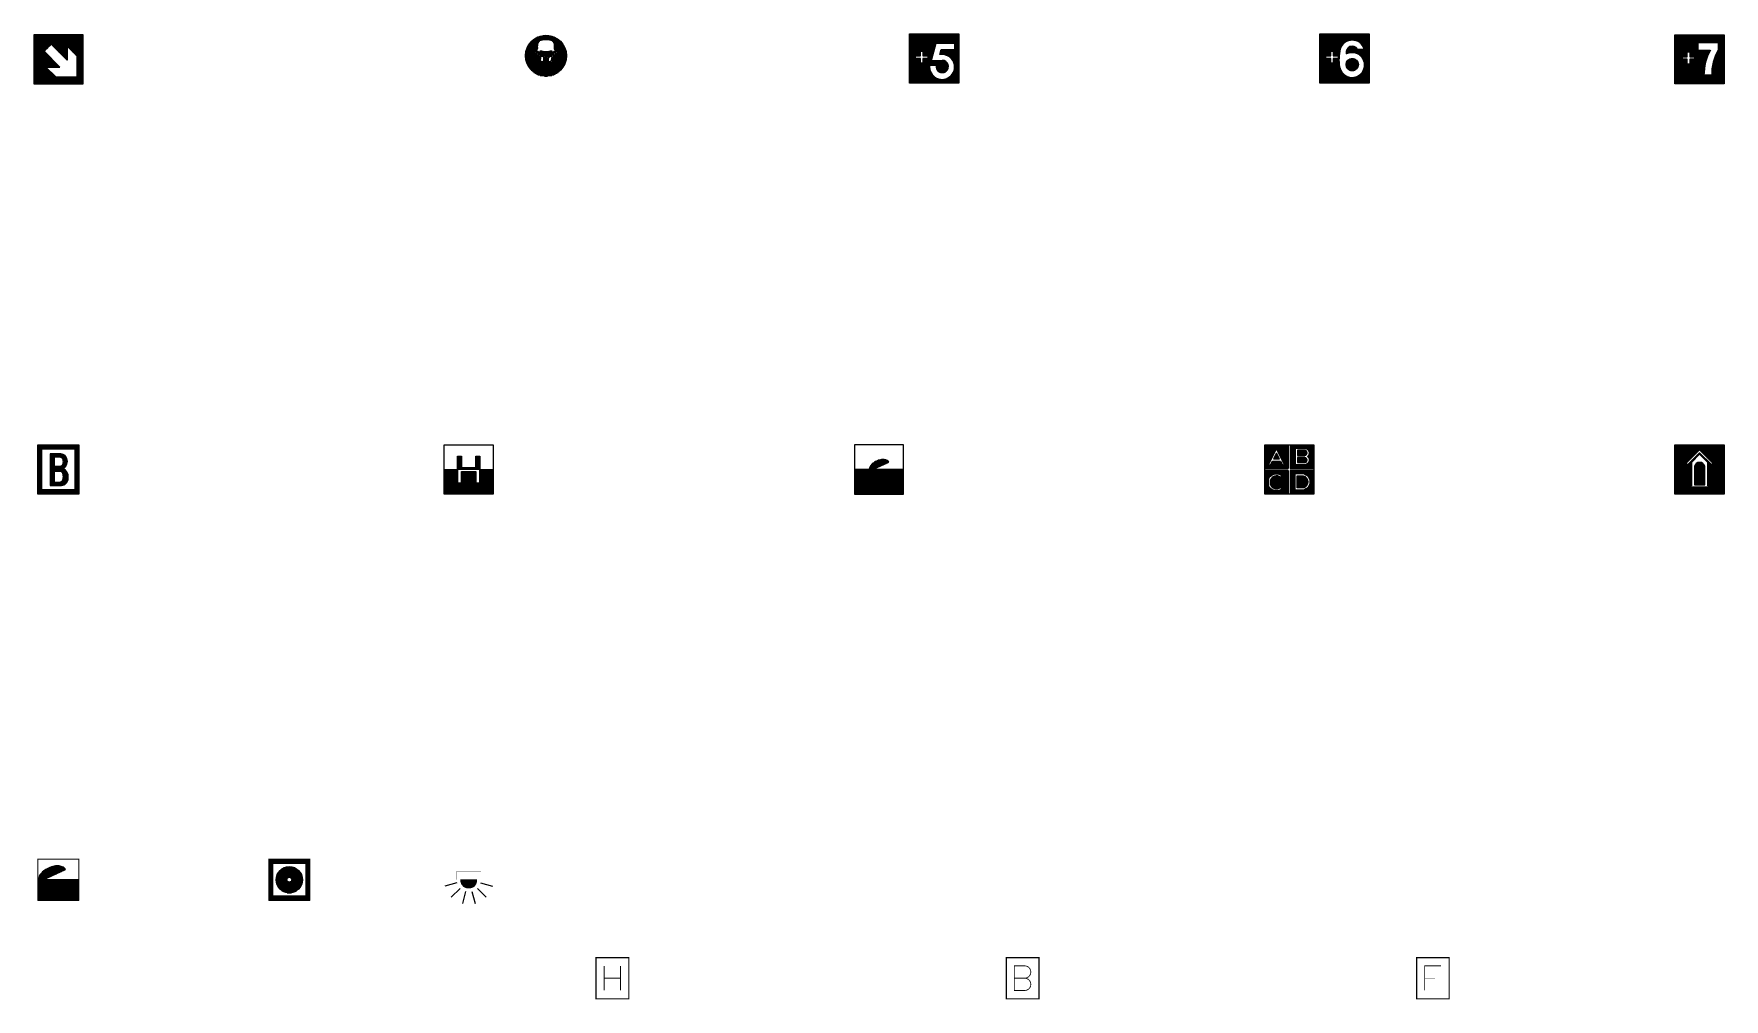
# Model space of a CAD drawing. Header units: millimetres. Extents: x -3 to 2253, y -3 to 1300.
# Drawn here: x 299 to 711, y 675.9 to 911.2 of the extents above; entities that cross this region are included whole.
import ezdxf

# ---------------------------------------------------------------- set-up
doc = ezdxf.new("R2010")
doc.units = ezdxf.units.MM
for name, color, linetype in [('CYAN', 4, 'Continuous'), ('GROEN', 3, 'Continuous'), ('ROOD', 1, 'Continuous'), ('VEILIG', 7, 'Continuous')]:
    doc.layers.add(name, color=color, linetype=linetype)
pattern_1 = [(0, (-326.04141, -700), (0, 0.0938), [])]

# ---------------------------------------------------------------- blocks, each defined once
blk = doc.blocks.new('*X527')
at = {"color": 0}
for p, q in [((-2.03, 3.75), (1.01, 3.75)), ((-2.03, 3.62), (1.3, 3.62)), ((-2.03, 3.5), (1.49, 3.5)), ((-2.03, 3.38), (1.64, 3.38)), ((-2.03, 3.25), (1.76, 3.25)), ((-2.03, 3.12), (1.85, 3.12)), ((-2.03, 3), (-1.03, 3)), ((-2.03, 2.88), (-1.03, 2.88)), ((-2.03, 2.75), (-1.03, 2.75)), ((-2.03, 2.62), (-1.03, 2.62)), ((-2.03, 2.5), (-1.03, 2.5)), ((-2.03, 2.38), (-1.03, 2.38)), ((-2.03, 2.25), (-1.03, 2.25)), ((-2.03, 2.12), (-1.03, 2.12)), ((-2.03, 2), (-1.03, 2)), ((-2.03, 1.88), (-1.03, 1.88)), ((-2.03, 1.75), (-1.03, 1.75)), ((-2.03, 1.62), (-1.03, 1.62)), ((-2.03, 1.5), (-1.03, 1.5)), ((-2.03, 1.38), (-1.03, 1.38)), ((-2.03, 1.25), (-1.03, 1.25)), ((-2.03, 1.12), (-1.03, 1.12)), ((-2.03, 1), (-1.03, 1)), ((-2.03, 0.88), (-1.03, 0.88)), ((-2.03, 0.75), (1.75, 0.75)), ((-2.03, 0.62), (1.64, 0.62)), ((-2.03, 0.5), (1.5, 0.5)), ((-2.03, 0.38), (1.32, 0.38)), ((-2.03, 0.25), (1.06, 0.25)), ((-2.03, 0.12), (1.14, 0.12)), ((-2.03, 0), (1.43, 0)), ((0.52, 3), (1.93, 3)), ((0.7, 0.88), (1.85, 0.88)), ((0.78, 2.88), (2, 2.88)), ((0.87, 1), (1.93, 1)), ((0.92, 2.75), (2.06, 2.75)), ((0.98, 1.12), (2, 1.12)), ((1.01, 2.62), (2.1, 2.62)), ((1.05, 1.25), (2.05, 1.25)), ((1.08, 2.5), (2.14, 2.5)), ((1.11, 1.38), (2.1, 1.38)), ((1.13, 2.38), (2.16, 2.38)), ((1.15, 1.5), (2.14, 1.5)), ((1.16, 2.25), (2.18, 2.25)), ((1.18, 1.62), (2.16, 1.62)), ((1.19, 2.12), (2.2, 2.12)), ((1.2, 2), (2.2, 2)), ((1.2, 1.75), (2.18, 1.75)), ((1.21, 1.88), (2.2, 1.88)), ((-2.03, -0.12), (1.63, -0.12)), ((-2.03, -0.25), (1.78, -0.25)), ((-2.03, -0.38), (1.9, -0.38)), ((-2.03, -0.5), (-1.03, -0.5)), ((-2.03, -0.62), (-1.03, -0.62)), ((-2.03, -0.75), (-1.03, -0.75)), ((-2.03, -0.88), (-1.03, -0.88)), ((-2.03, -1), (-1.03, -1)), ((-2.03, -1.12), (-1.03, -1.12)), ((-2.03, -1.25), (-1.03, -1.25)), ((-2.03, -1.38), (-1.03, -1.38)), ((-2.03, -1.5), (-1.03, -1.5)), ((-2.03, -1.62), (-1.03, -1.62)), ((-2.03, -1.75), (-1.03, -1.75)), ((-2.03, -1.88), (-1.03, -1.88)), ((-2.03, -2), (-1.03, -2)), ((-2.03, -2.12), (-1.03, -2.12)), ((-2.03, -2.25), (-1.03, -2.25)), ((-2.03, -2.38), (-1.03, -2.38)), ((-2.03, -2.5), (-1.03, -2.5)), ((-2.03, -2.62), (-1.03, -2.62)), ((-2.03, -2.75), (-1.03, -2.75)), ((-2.03, -2.88), (-1.03, -2.88)), ((-2.03, -3), (-1.03, -3)), ((-2.03, -3.12), (2.04, -3.12)), ((-2.03, -3.25), (1.95, -3.25)), ((-2.03, -3.38), (1.84, -3.38)), ((-2.03, -3.5), (1.71, -3.5)), ((-2.03, -3.62), (1.54, -3.62)), ((-2.03, -3.75), (1.31, -3.75)), ((0.63, -3), (2.12, -3)), ((0.65, -0.5), (2, -0.5)), ((0.8, -2.88), (2.19, -2.88)), ((0.81, -0.62), (2.08, -0.62)), ((0.92, -0.75), (2.15, -0.75)), ((0.92, -2.75), (2.24, -2.75)), ((1, -0.88), (2.21, -0.88)), ((1, -2.62), (2.29, -2.62)), ((1.06, -1), (2.26, -1)), ((1.06, -2.5), (2.33, -2.5)), ((1.11, -1.12), (2.31, -1.12)), ((1.11, -2.38), (2.36, -2.38)), ((1.14, -2.25), (2.38, -2.25)), ((1.15, -1.25), (2.34, -1.25)), ((1.17, -1.38), (2.37, -1.38)), ((1.17, -2.12), (2.4, -2.12)), ((1.19, -1.5), (2.39, -1.5)), ((1.19, -2), (2.41, -2)), ((1.2, -1.62), (2.4, -1.62)), ((1.2, -1.88), (2.41, -1.88)), ((1.21, -1.75), (2.41, -1.75))]:
    blk.add_line(p, q, dxfattribs=at)
blk = doc.blocks.new('*X526')
at = {"color": 0}
for p, q in [((-5.02, 6), (4.98, 6)), ((-5.02, 5.88), (4.98, 5.88)), ((-5.02, 5.75), (4.98, 5.75)), ((-5.02, 5.62), (4.98, 5.62)), ((-5.02, 5.5), (4.98, 5.5)), ((-5.02, 5.38), (4.98, 5.38)), ((-5.02, 5.25), (4.98, 5.25)), ((-5.02, 5.12), (4.98, 5.12)), ((-5.02, 5), (-4.02, 5)), ((-5.02, 4.88), (-4.02, 4.88)), ((-5.02, 4.75), (-4.02, 4.75)), ((-5.02, 4.62), (-4.02, 4.62)), ((-5.02, 4.5), (-4.02, 4.5)), ((-5.02, 4.38), (-4.02, 4.38)), ((-5.02, 4.25), (-4.02, 4.25)), ((-5.02, 4.12), (-4.02, 4.12)), ((3.98, 5), (4.98, 5)), ((3.98, 4.88), (4.98, 4.88)), ((3.98, 4.75), (4.98, 4.75)), ((3.98, 4.62), (4.98, 4.62)), ((3.98, 4.5), (4.98, 4.5)), ((3.98, 4.38), (4.98, 4.38)), ((3.98, 4.25), (4.98, 4.25)), ((3.98, 4.12), (4.98, 4.12)), ((-5.02, 4), (-4.02, 4)), ((-5.02, 3.88), (-4.02, 3.88)), ((-5.02, 3.75), (-4.02, 3.75)), ((-5.02, 3.62), (-4.02, 3.62)), ((-5.02, 3.5), (-4.02, 3.5)), ((-5.02, 3.38), (-4.02, 3.38)), ((-5.02, 3.25), (-4.02, 3.25)), ((-5.02, 3.12), (-4.02, 3.12)), ((-5.02, 3), (-4.02, 3)), ((-5.02, 2.88), (-4.02, 2.88)), ((-5.02, 2.75), (-4.02, 2.75)), ((-5.02, 2.62), (-4.02, 2.62)), ((-5.02, 2.5), (-4.02, 2.5)), ((-5.02, 2.38), (-4.02, 2.38)), ((-5.02, 2.25), (-4.02, 2.25)), ((-5.02, 2.12), (-4.02, 2.12)), ((-5.02, 2), (-4.02, 2)), ((-5.02, 1.88), (-4.02, 1.88)), ((-5.02, 1.75), (-4.02, 1.75)), ((-5.02, 1.62), (-4.02, 1.62)), ((-5.02, 1.5), (-4.02, 1.5)), ((-5.02, 1.38), (-4.02, 1.38)), ((-5.02, 1.25), (-4.02, 1.25)), ((-5.02, 1.12), (-4.02, 1.12)), ((-5.02, 1), (-4.02, 1)), ((-5.02, 0.88), (-4.02, 0.88)), ((-5.02, 0.75), (-4.02, 0.75)), ((-5.02, 0.62), (-4.02, 0.62)), ((-5.02, 0.5), (-4.02, 0.5)), ((-5.02, 0.38), (-4.02, 0.38)), ((-5.02, 0.25), (-4.02, 0.25)), ((-5.02, 0.12), (-4.02, 0.12)), ((-5.02, 0), (-4.02, 0)), ((3.98, 4), (4.98, 4)), ((3.98, 3.88), (4.98, 3.88)), ((3.98, 3.75), (4.98, 3.75)), ((3.98, 3.62), (4.98, 3.62)), ((3.98, 3.5), (4.98, 3.5)), ((3.98, 3.38), (4.98, 3.38)), ((3.98, 3.25), (4.98, 3.25)), ((3.98, 3.12), (4.98, 3.12)), ((3.98, 3), (4.98, 3)), ((3.98, 2.88), (4.98, 2.88)), ((3.98, 2.75), (4.98, 2.75)), ((3.98, 2.62), (4.98, 2.62)), ((3.98, 2.5), (4.98, 2.5)), ((3.98, 2.38), (4.98, 2.38)), ((3.98, 2.25), (4.98, 2.25)), ((3.98, 2.12), (4.98, 2.12)), ((3.98, 2), (4.98, 2)), ((3.98, 1.88), (4.98, 1.88)), ((3.98, 1.75), (4.98, 1.75)), ((3.98, 1.62), (4.98, 1.62)), ((3.98, 1.5), (4.98, 1.5)), ((3.98, 1.38), (4.98, 1.38)), ((3.98, 1.25), (4.98, 1.25)), ((3.98, 1.12), (4.98, 1.12)), ((3.98, 1), (4.98, 1)), ((3.98, 0.88), (4.98, 0.88)), ((3.98, 0.75), (4.98, 0.75)), ((3.98, 0.62), (4.98, 0.62)), ((3.98, 0.5), (4.98, 0.5)), ((3.98, 0.38), (4.98, 0.38)), ((3.98, 0.25), (4.98, 0.25)), ((3.98, 0.12), (4.98, 0.12)), ((3.98, 0), (4.98, 0)), ((-5.02, -0.12), (-4.02, -0.12)), ((-5.02, -0.25), (-4.02, -0.25)), ((-5.02, -0.38), (-4.02, -0.38)), ((-5.02, -0.5), (-4.02, -0.5)), ((-5.02, -0.62), (-4.02, -0.62)), ((-5.02, -0.75), (-4.02, -0.75)), ((-5.02, -0.88), (-4.02, -0.88)), ((-5.02, -1), (-4.02, -1)), ((-5.02, -1.12), (-4.02, -1.12)), ((-5.02, -1.25), (-4.02, -1.25)), ((-5.02, -1.38), (-4.02, -1.38)), ((-5.02, -1.5), (-4.02, -1.5)), ((-5.02, -1.62), (-4.02, -1.62)), ((-5.02, -1.75), (-4.02, -1.75)), ((-5.02, -1.88), (-4.02, -1.88)), ((-5.02, -2), (-4.02, -2)), ((-5.02, -2.12), (-4.02, -2.12)), ((-5.02, -2.25), (-4.02, -2.25)), ((-5.02, -2.38), (-4.02, -2.38)), ((-5.02, -2.5), (-4.02, -2.5)), ((-5.02, -2.62), (-4.02, -2.62)), ((-5.02, -2.75), (-4.02, -2.75)), ((-5.02, -2.88), (-4.02, -2.88)), ((-5.02, -3), (-4.02, -3)), ((-5.02, -3.12), (-4.02, -3.12)), ((-5.02, -3.25), (-4.02, -3.25)), ((-5.02, -3.38), (-4.02, -3.38)), ((-5.02, -3.5), (-4.02, -3.5)), ((-5.02, -3.62), (-4.02, -3.62)), ((-5.02, -3.75), (-4.02, -3.75)), ((-5.02, -3.88), (-4.02, -3.88)), ((-5.02, -4), (-4.02, -4)), ((3.98, -0.12), (4.98, -0.12)), ((3.98, -0.25), (4.98, -0.25)), ((3.98, -0.38), (4.98, -0.38)), ((3.98, -0.5), (4.98, -0.5)), ((3.98, -0.62), (4.98, -0.62)), ((3.98, -0.75), (4.98, -0.75)), ((3.98, -0.88), (4.98, -0.88)), ((3.98, -1), (4.98, -1)), ((3.98, -1.12), (4.98, -1.12)), ((3.98, -1.25), (4.98, -1.25)), ((3.98, -1.38), (4.98, -1.38)), ((3.98, -1.5), (4.98, -1.5)), ((3.98, -1.62), (4.98, -1.62)), ((3.98, -1.75), (4.98, -1.75)), ((3.98, -1.88), (4.98, -1.88)), ((3.98, -2), (4.98, -2)), ((3.98, -2.12), (4.98, -2.12)), ((3.98, -2.25), (4.98, -2.25)), ((3.98, -2.38), (4.98, -2.38)), ((3.98, -2.5), (4.98, -2.5)), ((3.98, -2.62), (4.98, -2.62)), ((3.98, -2.75), (4.98, -2.75)), ((3.98, -2.88), (4.98, -2.88)), ((3.98, -3), (4.98, -3)), ((3.98, -3.12), (4.98, -3.12)), ((3.98, -3.25), (4.98, -3.25)), ((3.98, -3.38), (4.98, -3.38)), ((3.98, -3.5), (4.98, -3.5)), ((3.98, -3.62), (4.98, -3.62)), ((3.98, -3.75), (4.98, -3.75)), ((3.98, -3.88), (4.98, -3.88)), ((3.98, -4), (4.98, -4)), ((-5.02, -4.12), (-4.02, -4.12)), ((-5.02, -4.25), (-4.02, -4.25)), ((-5.02, -4.38), (-4.02, -4.38)), ((-5.02, -4.5), (-4.02, -4.5)), ((-5.02, -4.62), (-4.02, -4.62)), ((-5.02, -4.75), (-4.02, -4.75)), ((-5.02, -4.88), (-4.02, -4.88)), ((-5.02, -5), (4.98, -5)), ((-5.02, -5.12), (4.98, -5.12)), ((-5.02, -5.25), (4.98, -5.25)), ((-5.02, -5.38), (4.98, -5.38)), ((-5.02, -5.5), (4.98, -5.5)), ((-5.02, -5.62), (4.98, -5.62)), ((-5.02, -5.75), (4.98, -5.75)), ((-5.02, -5.88), (4.98, -5.88)), ((3.98, -4.12), (4.98, -4.12)), ((3.98, -4.25), (4.98, -4.25)), ((3.98, -4.38), (4.98, -4.38)), ((3.98, -4.5), (4.98, -4.5)), ((3.98, -4.62), (4.98, -4.62)), ((3.98, -4.75), (4.98, -4.75)), ((3.98, -4.88), (4.98, -4.88))]:
    blk.add_line(p, q, dxfattribs=at)
blk = doc.blocks.new('2013')
at = {"layer": 'VEILIG'}
for points in [[(4.98, 6.02), (4.98, -5.98), (-5.02, -5.98), (-5.02, 6.02)], [(3.98, 5.02), (3.98, -4.98), (-4.02, -4.98), (-4.02, 5.02)]]:
    blk.add_lwpolyline(points, close=True, dxfattribs=at)
for points in [[(1.72, 0.71, 0.094611), (2.07, 1.29, 0.089446), (2.2, 2, 0.089446), (2.07, 2.71, 0.094273), (1.72, 3.29, 0.102013), (1.19, 3.68, 0.108254), (0.59, 3.81), (-2.03, 3.81), (-2.03, -3.86), (0.79, -3.86, 0.117075), (1.38, -3.72, 0.104347), (1.92, -3.28, 0.090273), (2.28, -2.65, 0.082341), (2.41, -1.85, 0.082341), (2.28, -1.04, 0.090273), (1.92, -0.41, 0.185976), (0.87, 0.19, 0.156821)], [(0.97, 1.11, 0.084636), (1.14, 1.46, 0.073821), (1.21, 1.9, 0.073821), (1.14, 2.34, 0.084636), (0.97, 2.69, 0.106376), (0.69, 2.94, 0.129313), (0.39, 3.01), (-1.03, 3.01), (-1.03, 0.79), (0.39, 0.79, 0.129313), (0.69, 0.87, 0.106376)], [(0.68, -2.97, 0.107112), (0.97, -2.68, 0.076065), (1.14, -2.27, 0.062945), (1.21, -1.74, 0.062945), (1.14, -1.22, 0.076065), (0.97, -0.81, 0.107112), (0.68, -0.52, 0.148287), (0.39, -0.43), (-1.03, -0.43), (-1.03, -3.06), (0.39, -3.06, 0.148287)]]:
    blk.add_lwpolyline(points, format="xyb", close=True, dxfattribs=at)
at = {"layer": 'ROOD'}
for name in ['*X526', '*X527']:
    blk.add_blockref(name, (0, 0), dxfattribs=at)
blk = doc.blocks.new('*X530')
at = {"color": 0}
for p, q in [((-6, -0.0938), (-2.75, -0.0938)), ((-6, -0.1876), (-2.75, -0.1876)), ((-6, -0.2814), (-2.75, -0.2814)), ((-6, -0.3752), (-2.75, -0.3752)), ((-6, -0.469), (-2.75, -0.469)), ((-6, -0.5628), (-2.75, -0.5628)), ((-6, -0.6566), (-2.75, -0.6566)), ((-6, -0.7504), (-2.75, -0.7504)), ((-6, -0.8442), (-2.75, -0.8442)), ((-6, -0.938), (-2.75, -0.938)), ((-6, -1.0318), (-2.75, -1.0318)), ((-6, -1.1256), (-2.75, -1.1256)), ((-6, -1.2194), (-2.75, -1.2194)), ((-6, -1.3132), (-2.75, -1.3132)), ((-6, -1.407), (-2.75, -1.407)), ((-6, -1.5008), (-2.75, -1.5008)), ((-6, -1.5946), (-2.75, -1.5946)), ((-6, -1.6884), (-2.75, -1.6884)), ((-6, -1.7822), (-2.75, -1.7822)), ((-6, -1.876), (-2.75, -1.876)), ((-6, -1.9698), (-2.75, -1.9698)), ((-6, -2.0636), (-2.75, -2.0636)), ((-6, -2.1574), (-2.75, -2.1574)), ((-6, -2.2512), (-2.75, -2.2512)), ((-6, -2.345), (-2.75, -2.345)), ((-6, -2.4388), (-2.75, -2.4388)), ((-6, -2.5326), (-2.75, -2.5326)), ((-6, -2.6264), (-2.75, -2.6264)), ((-6, -2.7202), (-2.75, -2.7202)), ((-6, -2.814), (-2.75, -2.814)), ((-6, -2.9078), (-2.75, -2.9078)), ((-6, -3.0016), (-2.75, -3.0016)), ((-6, -3.0954), (-2.75, -3.0954)), ((-6, -3.1892), (-2.75, -3.1892)), ((-6, -3.283), (6, -3.283)), ((-6, -3.3768), (6, -3.3768)), ((-6, -3.4706), (6, -3.4706)), ((-6, -3.5644), (6, -3.5644)), ((-6, -3.6582), (6, -3.6582)), ((-6, -3.752), (6, -3.752)), ((-6, -3.8458), (6, -3.8458)), ((-6, -3.9396), (6, -3.9396)), ((-6, -4.0334), (6, -4.0334)), ((-1.75, -0.5628), (1.75, -0.5628)), ((-1.75, -0.6566), (1.75, -0.6566)), ((-1.75, -0.7504), (1.75, -0.7504)), ((-1.75, -0.8442), (1.75, -0.8442)), ((-1.75, -0.938), (1.75, -0.938)), ((-1.75, -1.0318), (1.75, -1.0318)), ((-1.75, -1.1256), (1.75, -1.1256)), ((-1.75, -1.2194), (1.75, -1.2194)), ((-1.75, -1.3132), (1.75, -1.3132)), ((-1.75, -1.407), (1.75, -1.407)), ((-1.75, -1.5008), (1.75, -1.5008)), ((-1.75, -1.5946), (1.75, -1.5946)), ((-1.75, -1.6884), (1.75, -1.6884)), ((-1.75, -1.7822), (1.75, -1.7822)), ((-1.75, -1.876), (1.75, -1.876)), ((-1.75, -1.9698), (1.75, -1.9698)), ((-1.75, -2.0636), (1.75, -2.0636)), ((-1.75, -2.1574), (1.75, -2.1574)), ((-1.75, -2.2512), (1.75, -2.2512)), ((-1.75, -2.345), (1.75, -2.345)), ((-1.75, -2.4388), (1.75, -2.4388)), ((-1.75, -2.5326), (1.75, -2.5326)), ((-1.75, -2.6264), (1.75, -2.6264)), ((-1.75, -2.7202), (1.75, -2.7202)), ((-1.75, -2.814), (1.75, -2.814)), ((-1.75, -2.9078), (1.75, -2.9078)), ((-1.75, -3.0016), (1.75, -3.0016)), ((-1.75, -3.0954), (1.75, -3.0954)), ((-1.75, -3.1892), (1.75, -3.1892)), ((2.75, -0.0938), (6, -0.0938)), ((2.75, -0.1876), (6, -0.1876)), ((2.75, -0.2814), (6, -0.2814)), ((2.75, -0.3752), (6, -0.3752)), ((2.75, -0.469), (6, -0.469)), ((2.75, -0.5628), (6, -0.5628)), ((2.75, -0.6566), (6, -0.6566)), ((2.75, -0.7504), (6, -0.7504)), ((2.75, -0.8442), (6, -0.8442)), ((2.75, -0.938), (6, -0.938)), ((2.75, -1.0318), (6, -1.0318)), ((2.75, -1.1256), (6, -1.1256)), ((2.75, -1.2194), (6, -1.2194)), ((2.75, -1.3132), (6, -1.3132)), ((2.75, -1.407), (6, -1.407)), ((2.75, -1.5008), (6, -1.5008)), ((2.75, -1.5946), (6, -1.5946)), ((2.75, -1.6884), (6, -1.6884)), ((2.75, -1.7822), (6, -1.7822)), ((2.75, -1.876), (6, -1.876)), ((2.75, -1.9698), (6, -1.9698)), ((2.75, -2.0636), (6, -2.0636)), ((2.75, -2.1574), (6, -2.1574)), ((2.75, -2.2512), (6, -2.2512)), ((2.75, -2.345), (6, -2.345)), ((2.75, -2.4388), (6, -2.4388)), ((2.75, -2.5326), (6, -2.5326)), ((2.75, -2.6264), (6, -2.6264)), ((2.75, -2.7202), (6, -2.7202)), ((2.75, -2.814), (6, -2.814)), ((2.75, -2.9078), (6, -2.9078)), ((2.75, -3.0016), (6, -3.0016)), ((2.75, -3.0954), (6, -3.0954)), ((2.75, -3.1892), (6, -3.1892)), ((-6, -4.1272), (6, -4.1272)), ((-6, -4.221), (6, -4.221)), ((-6, -4.3148), (6, -4.3148)), ((-6, -4.4086), (6, -4.4086)), ((-6, -4.5024), (6, -4.5024)), ((-6, -4.5962), (6, -4.5962)), ((-6, -4.69), (6, -4.69)), ((-6, -4.7838), (6, -4.7838)), ((-6, -4.8776), (6, -4.8776)), ((-6, -4.9714), (6, -4.9714)), ((-6, -5.0652), (6, -5.0652)), ((-6, -5.159), (6, -5.159)), ((-6, -5.2528), (6, -5.2528)), ((-6, -5.3466), (6, -5.3466)), ((-6, -5.4404), (6, -5.4404)), ((-6, -5.5342), (6, -5.5342)), ((-6, -5.628), (6, -5.628)), ((-6, -5.7218), (6, -5.7218)), ((-6, -5.8156), (6, -5.8156)), ((-6, -5.9094), (6, -5.9094))]:
    blk.add_line(p, q, dxfattribs=at)
blk = doc.blocks.new('*X529')
at = {"color": 0}
for p, q in [((-2.75, 3.1892), (-1.75, 3.1892)), ((-2.75, 3.0954), (-1.75, 3.0954)), ((-2.75, 3.0016), (-1.75, 3.0016)), ((-2.75, 2.9078), (-1.75, 2.9078)), ((-2.75, 2.814), (-1.75, 2.814)), ((-2.75, 2.7202), (-1.75, 2.7202)), ((-2.75, 2.6264), (-1.75, 2.6264)), ((-2.75, 2.5326), (-1.75, 2.5326)), ((-2.75, 2.4388), (-1.75, 2.4388)), ((-2.75, 2.345), (-1.75, 2.345)), ((-2.75, 2.2512), (-1.75, 2.2512)), ((-2.75, 2.1574), (-1.75, 2.1574)), ((-2.75, 2.0636), (-1.75, 2.0636)), ((-2.75, 1.9698), (-1.75, 1.9698)), ((-2.75, 1.876), (-1.75, 1.876)), ((-2.75, 1.7822), (-1.75, 1.7822)), ((-2.75, 1.6884), (-1.75, 1.6884)), ((-2.75, 1.5946), (-1.75, 1.5946)), ((-2.75, 1.5008), (-1.75, 1.5008)), ((-2.75, 1.407), (-1.75, 1.407)), ((-2.75, 1.3132), (-1.75, 1.3132)), ((-2.75, 1.2194), (-1.75, 1.2194)), ((-2.75, 1.1256), (-1.75, 1.1256)), ((-2.75, 1.0318), (-1.75, 1.0318)), ((-2.75, 0.938), (-1.75, 0.938)), ((-2.75, 0.8442), (-1.75, 0.8442)), ((-2.75, 0.7504), (-1.75, 0.7504)), ((-2.75, 0.6566), (-1.75, 0.6566)), ((-2.75, 0.5628), (-1.75, 0.5628)), ((-2.75, 0.469), (2.75, 0.469)), ((-2.75, 0.3752), (2.75, 0.3752)), ((-2.75, 0.2814), (2.75, 0.2814)), ((-2.75, 0.1876), (2.75, 0.1876)), ((-2.75, 0.0938), (2.75, 0.0938)), ((1.75, 3.1892), (2.75, 3.1892)), ((1.75, 3.0954), (2.75, 3.0954)), ((1.75, 3.0016), (2.75, 3.0016)), ((1.75, 2.9078), (2.75, 2.9078)), ((1.75, 2.814), (2.75, 2.814)), ((1.75, 2.7202), (2.75, 2.7202)), ((1.75, 2.6264), (2.75, 2.6264)), ((1.75, 2.5326), (2.75, 2.5326)), ((1.75, 2.4388), (2.75, 2.4388)), ((1.75, 2.345), (2.75, 2.345)), ((1.75, 2.2512), (2.75, 2.2512)), ((1.75, 2.1574), (2.75, 2.1574)), ((1.75, 2.0636), (2.75, 2.0636)), ((1.75, 1.9698), (2.75, 1.9698)), ((1.75, 1.876), (2.75, 1.876)), ((1.75, 1.7822), (2.75, 1.7822)), ((1.75, 1.6884), (2.75, 1.6884)), ((1.75, 1.5946), (2.75, 1.5946)), ((1.75, 1.5008), (2.75, 1.5008)), ((1.75, 1.407), (2.75, 1.407)), ((1.75, 1.3132), (2.75, 1.3132)), ((1.75, 1.2194), (2.75, 1.2194)), ((1.75, 1.1256), (2.75, 1.1256)), ((1.75, 1.0318), (2.75, 1.0318)), ((1.75, 0.938), (2.75, 0.938)), ((1.75, 0.8442), (2.75, 0.8442)), ((1.75, 0.7504), (2.75, 0.7504)), ((1.75, 0.6566), (2.75, 0.6566)), ((1.75, 0.5628), (2.75, 0.5628))]:
    blk.add_line(p, q, dxfattribs=at)
blk = doc.blocks.new('2014')
at = {"layer": 'VEILIG'}
for p, q in [((-6, 0), (-6, 6)), ((-6, 6), (6, 6)), ((6, 6), (6, 0)), ((-6, -6), (-6, 0)), ((6, 0), (6, -6)), ((6, -6), (-6, -6))]:
    blk.add_line(p, q, dxfattribs=at)
blk.add_lwpolyline([(-6, 0), (-2.75, 0), (-2.75, -3.25), (-1.75, -3.25), (-1.75, -0.5), (1.75, -0.5), (1.75, -3.25), (2.75, -3.25), (2.75, 0), (6, 0)], dxfattribs=at)
blk.add_lwpolyline([(-2.75, 3.25), (-1.75, 3.25), (-1.75, 0.5), (1.75, 0.5), (1.75, 3.25), (2.75, 3.25), (2.75, 0), (-2.75, 0)], close=True, dxfattribs=at)
at = {"layer": 'CYAN'}
for name in ['*X529', '*X530']:
    blk.add_blockref(name, (0, 0), dxfattribs=at)
blk = doc.blocks.new('*X532')
at = {"color": 0}
for p, q in [((-2.39, 0.09), (-1.32, 0.09)), ((-2.38, 0.19), (-1.11, 0.19)), ((-2.36, 0.28), (-0.91, 0.28)), ((-2.33, 0.38), (-0.71, 0.38)), ((-2.3, 0.47), (-0.5, 0.47)), ((-2.26, 0.56), (-0.3, 0.56)), ((-2.22, 0.66), (-0.1, 0.66)), ((-2.17, 0.75), (0.11, 0.75)), ((-2.11, 0.84), (0.31, 0.84)), ((-2.04, 0.94), (0.51, 0.94)), ((-1.97, 1.03), (0.72, 1.03)), ((-1.89, 1.13), (0.92, 1.13)), ((-1.81, 1.22), (1.12, 1.22)), ((-1.71, 1.31), (1.33, 1.31)), ((-1.61, 1.41), (1.53, 1.41)), ((-1.5, 1.5), (1.73, 1.5)), ((-1.37, 1.59), (1.94, 1.59)), ((-1.24, 1.69), (2.14, 1.69)), ((-1.1, 1.78), (2.34, 1.78)), ((-0.94, 1.88), (2.32, 1.88)), ((-0.77, 1.97), (2.25, 1.97)), ((-0.57, 2.06), (2.16, 2.06)), ((-0.35, 2.16), (2.05, 2.16)), ((-0.09, 2.25), (1.87, 2.25)), ((0.25, 2.35), (1.63, 2.35))]:
    blk.add_line(p, q, dxfattribs=at)
blk = doc.blocks.new('*X533')
at = {"color": 0}
for p, q in [((-6, -0.0938), (6, -0.0938)), ((-6, -0.1876), (6, -0.1876)), ((-6, -0.2814), (6, -0.2814)), ((-6, -0.3752), (6, -0.3752)), ((-6, -0.469), (6, -0.469)), ((-6, -0.5628), (6, -0.5628)), ((-6, -0.6566), (6, -0.6566)), ((-6, -0.7504), (6, -0.7504)), ((-6, -0.8442), (6, -0.8442)), ((-6, -0.938), (6, -0.938)), ((-6, -1.0318), (6, -1.0318)), ((-6, -1.1256), (6, -1.1256)), ((-6, -1.2194), (6, -1.2194)), ((-6, -1.3132), (6, -1.3132)), ((-6, -1.407), (6, -1.407)), ((-6, -1.5008), (6, -1.5008)), ((-6, -1.5946), (6, -1.5946)), ((-6, -1.6884), (6, -1.6884)), ((-6, -1.7822), (6, -1.7822)), ((-6, -1.876), (6, -1.876)), ((-6, -1.9698), (6, -1.9698)), ((-6, -2.0636), (6, -2.0636)), ((-6, -2.1574), (6, -2.1574)), ((-6, -2.2512), (6, -2.2512)), ((-6, -2.345), (6, -2.345)), ((-6, -2.4388), (6, -2.4388)), ((-6, -2.5326), (6, -2.5326)), ((-6, -2.6264), (6, -2.6264)), ((-6, -2.7202), (6, -2.7202)), ((-6, -2.814), (6, -2.814)), ((-6, -2.9078), (6, -2.9078)), ((-6, -3.0016), (6, -3.0016)), ((-6, -3.0954), (6, -3.0954)), ((-6, -3.1892), (6, -3.1892)), ((-6, -3.283), (6, -3.283)), ((-6, -3.3768), (6, -3.3768)), ((-6, -3.4706), (6, -3.4706)), ((-6, -3.5644), (6, -3.5644)), ((-6, -3.6582), (6, -3.6582)), ((-6, -3.752), (6, -3.752)), ((-6, -3.8458), (6, -3.8458)), ((-6, -3.9396), (6, -3.9396)), ((-6, -4.0334), (6, -4.0334)), ((-6, -4.1272), (6, -4.1272)), ((-6, -4.221), (6, -4.221)), ((-6, -4.3148), (6, -4.3148)), ((-6, -4.4086), (6, -4.4086)), ((-6, -4.5024), (6, -4.5024)), ((-6, -4.5962), (6, -4.5962)), ((-6, -4.69), (6, -4.69)), ((-6, -4.7838), (6, -4.7838)), ((-6, -4.8776), (6, -4.8776)), ((-6, -4.9714), (6, -4.9714)), ((-6, -5.0652), (6, -5.0652)), ((-6, -5.159), (6, -5.159)), ((-6, -5.2528), (6, -5.2528)), ((-6, -5.3466), (6, -5.3466)), ((-6, -5.4404), (6, -5.4404)), ((-6, -5.5342), (6, -5.5342)), ((-6, -5.628), (6, -5.628)), ((-6, -5.7218), (6, -5.7218)), ((-6, -5.8156), (6, -5.8156)), ((-6, -5.9094), (6, -5.9094))]:
    blk.add_line(p, q, dxfattribs=at)
blk = doc.blocks.new('2015')
at = {"layer": 'VEILIG'}
for p, q in [((-6, 6), (-6, -6)), ((6, 6), (-6, 6)), ((6, -6), (6, 6)), ((-6, 0), (-6, -6)), ((6, -6), (6, 0)), ((-6, -6), (6, -6)), ((-6, -6), (6, -6))]:
    blk.add_line(p, q, dxfattribs=at)
blk.add_lwpolyline([(6, 0), (-6, 0)], dxfattribs=at)
at = {"layer": 'VEILIG', "color": 7}
blk.add_lwpolyline([(-1.52, 0), (2.36, 1.79, 0.157687), (1.99, 2.19, 0.106544), (1.24, 2.42, 0.071984), (0.39, 2.38, 0.058363), (-0.6, 2.05, 0.058363), (-1.49, 1.51, 0.071984), (-2.07, 0.9, 0.106544), (-2.38, 0.17, 0.048334), (-2.4, 0)], format="xyb", close=True, dxfattribs=at)
at = {"layer": 'CYAN'}
for name in ['*X532', '*X533']:
    blk.add_blockref(name, (0, 0), dxfattribs=at)
blk = doc.blocks.new('*X538')
at = {"color": 0}
for p, q in [((0.25, -0.27), (6, -0.27)), ((0.25, -0.36), (6, -0.36)), ((0.25, -0.45), (6, -0.45)), ((0.25, -0.54), (6, -0.54)), ((0.25, -0.63), (6, -0.63)), ((0.25, -0.72), (6, -0.72)), ((0.25, -0.81), (6, -0.81)), ((0.25, -0.9), (6, -0.9)), ((0.25, -0.99), (6, -0.99)), ((0.25, -1.08), (1.42, -1.08)), ((0.25, -1.17), (1.42, -1.17)), ((0.25, -1.26), (1.42, -1.26)), ((0.25, -1.35), (1.42, -1.35)), ((0.25, -1.44), (1.42, -1.44)), ((0.25, -1.53), (1.42, -1.53)), ((0.25, -1.62), (1.42, -1.62)), ((0.25, -1.71), (1.42, -1.71)), ((0.25, -1.8), (1.42, -1.8)), ((0.25, -1.89), (1.42, -1.89)), ((0.25, -1.98), (1.42, -1.98)), ((0.25, -2.07), (1.42, -2.07)), ((0.25, -2.16), (1.42, -2.16)), ((0.25, -2.25), (1.42, -2.25)), ((0.25, -2.34), (1.42, -2.34)), ((0.25, -2.43), (1.42, -2.43)), ((0.25, -2.52), (1.42, -2.52)), ((0.25, -2.61), (1.42, -2.61)), ((0.25, -2.7), (1.42, -2.7)), ((0.25, -2.79), (1.42, -2.79)), ((0.25, -2.88), (1.42, -2.88)), ((0.25, -2.97), (1.42, -2.97)), ((0.25, -3.06), (1.42, -3.06)), ((0.25, -3.15), (1.42, -3.15)), ((0.25, -3.24), (1.42, -3.24)), ((0.25, -3.33), (1.42, -3.33)), ((0.25, -3.42), (1.42, -3.42)), ((0.25, -3.51), (1.42, -3.51)), ((0.25, -3.6), (1.42, -3.6)), ((0.25, -3.69), (1.42, -3.69)), ((0.25, -3.78), (1.42, -3.78)), ((0.25, -3.87), (1.42, -3.87)), ((0.25, -3.96), (1.42, -3.96)), ((0.25, -4.05), (1.42, -4.05)), ((1.92, -1.53), (3.47, -1.53)), ((1.92, -1.62), (3.69, -1.62)), ((1.92, -1.71), (3.85, -1.71)), ((1.92, -1.8), (3.97, -1.8)), ((1.92, -1.89), (4.07, -1.89)), ((1.92, -1.98), (4.16, -1.98)), ((1.92, -2.07), (4.23, -2.07)), ((1.92, -2.16), (4.29, -2.16)), ((1.92, -2.25), (4.35, -2.25)), ((1.92, -2.34), (4.4, -2.34)), ((1.92, -2.43), (4.43, -2.43)), ((1.92, -2.52), (4.47, -2.52)), ((1.92, -2.61), (4.49, -2.61)), ((1.92, -2.7), (4.51, -2.7)), ((1.92, -2.79), (4.53, -2.79)), ((1.92, -2.88), (4.54, -2.88)), ((1.92, -2.97), (4.54, -2.97)), ((1.92, -3.06), (4.54, -3.06)), ((1.92, -3.15), (4.54, -3.15)), ((1.92, -3.24), (4.52, -3.24)), ((1.92, -3.33), (4.51, -3.33)), ((1.92, -3.42), (4.49, -3.42)), ((1.92, -3.51), (4.46, -3.51)), ((1.92, -3.6), (4.42, -3.6)), ((1.92, -3.69), (4.38, -3.69)), ((1.92, -3.78), (4.33, -3.78)), ((1.92, -3.87), (4.27, -3.87)), ((1.92, -3.96), (4.21, -3.96)), ((1.92, -4.05), (4.13, -4.05)), ((3.7, -1.08), (6, -1.08)), ((3.91, -1.17), (6, -1.17)), ((4.07, -1.26), (6, -1.26)), ((4.21, -1.35), (6, -1.35)), ((4.32, -1.44), (6, -1.44)), ((4.42, -1.53), (6, -1.53)), ((4.51, -1.62), (6, -1.62)), ((4.58, -1.71), (6, -1.71)), ((4.65, -1.8), (6, -1.8)), ((4.72, -1.89), (6, -1.89)), ((4.75, -4.05), (6, -4.05)), ((4.77, -1.98), (6, -1.98)), ((4.8, -3.96), (6, -3.96)), ((4.82, -2.07), (6, -2.07)), ((4.85, -3.87), (6, -3.87)), ((4.86, -2.16), (6, -2.16)), ((4.89, -3.78), (6, -3.78)), ((4.9, -2.25), (6, -2.25)), ((4.92, -3.69), (6, -3.69)), ((4.93, -2.34), (6, -2.34)), ((4.95, -3.6), (6, -3.6)), ((4.96, -2.43), (6, -2.43)), ((4.98, -3.51), (6, -3.51)), ((4.99, -2.52), (6, -2.52)), ((5, -3.42), (6, -3.42)), ((5.01, -2.61), (6, -2.61)), ((5.02, -2.7), (6, -2.7)), ((5.02, -3.33), (6, -3.33)), ((5.03, -2.79), (6, -2.79)), ((5.03, -3.24), (6, -3.24)), ((5.04, -2.88), (6, -2.88)), ((5.04, -2.97), (6, -2.97)), ((5.04, -3.06), (6, -3.06)), ((5.04, -3.15), (6, -3.15)), ((0.25, -4.14), (1.42, -4.14)), ((0.25, -4.23), (1.42, -4.23)), ((0.25, -4.32), (1.42, -4.32)), ((0.25, -4.41), (1.42, -4.41)), ((0.25, -4.5), (1.42, -4.5)), ((0.25, -4.59), (1.42, -4.59)), ((0.25, -4.68), (1.42, -4.68)), ((0.25, -4.77), (1.42, -4.77)), ((0.25, -4.86), (1.42, -4.86)), ((0.25, -4.95), (1.42, -4.95)), ((0.25, -5.04), (6, -5.04)), ((0.25, -5.13), (6, -5.13)), ((0.25, -5.22), (6, -5.22)), ((0.25, -5.31), (6, -5.31)), ((0.25, -5.4), (6, -5.4)), ((0.25, -5.49), (6, -5.49)), ((0.25, -5.58), (6, -5.58)), ((0.25, -5.67), (6, -5.67)), ((0.25, -5.76), (6, -5.76)), ((0.25, -5.85), (6, -5.85)), ((0.25, -5.94), (6, -5.94)), ((1.92, -4.14), (4.04, -4.14)), ((1.92, -4.23), (3.93, -4.23)), ((1.92, -4.32), (3.8, -4.32)), ((1.92, -4.41), (3.63, -4.41)), ((3.61, -4.95), (6, -4.95)), ((3.85, -4.86), (6, -4.86)), ((4.02, -4.77), (6, -4.77)), ((4.16, -4.68), (6, -4.68)), ((4.28, -4.59), (6, -4.59)), ((4.39, -4.5), (6, -4.5)), ((4.48, -4.41), (6, -4.41)), ((4.56, -4.32), (6, -4.32)), ((4.63, -4.23), (6, -4.23)), ((4.7, -4.14), (6, -4.14))]:
    blk.add_line(p, q, dxfattribs=at)
blk = doc.blocks.new('*X537')
at = {"color": 0}
for p, q in [((-6, -0.28), (-0.25, -0.28)), ((-6, -0.38), (-0.25, -0.38)), ((-6, -0.47), (-0.25, -0.47)), ((-6, -0.56), (-0.25, -0.56)), ((-6, -0.66), (-0.25, -0.66)), ((-6, -0.75), (-0.25, -0.75)), ((-6, -0.84), (-0.25, -0.84)), ((-6, -0.94), (-0.25, -0.94)), ((-6, -1.03), (-0.25, -1.03)), ((-6, -1.13), (-3.74, -1.13)), ((-6, -1.22), (-3.99, -1.22)), ((-6, -1.31), (-4.17, -1.31)), ((-6, -1.41), (-4.32, -1.41)), ((-6, -1.5), (-4.44, -1.5)), ((-6, -1.59), (-4.55, -1.59)), ((-6, -1.69), (-4.65, -1.69)), ((-6, -1.78), (-4.73, -1.78)), ((-6, -1.88), (-4.8, -1.88)), ((-6, -1.97), (-4.87, -1.97)), ((-6, -2.06), (-4.93, -2.06)), ((-6, -2.16), (-4.98, -2.16)), ((-6, -2.25), (-5.03, -2.25)), ((-6, -2.35), (-5.07, -2.35)), ((-6, -2.44), (-5.1, -2.44)), ((-6, -2.53), (-5.1, -2.53)), ((-6, -2.63), (-5.1, -2.63)), ((-6, -2.72), (-5.1, -2.72)), ((-6, -2.81), (-5.1, -2.81)), ((-6, -2.91), (-5.1, -2.91)), ((-6, -3), (-5.1, -3)), ((-6, -3.1), (-5.1, -3.1)), ((-6, -3.19), (-5.1, -3.19)), ((-6, -3.28), (-5.1, -3.28)), ((-6, -3.38), (-5.1, -3.38)), ((-6, -3.47), (-5.1, -3.47)), ((-6, -3.56), (-5.1, -3.56)), ((-6, -3.66), (-5.1, -3.66)), ((-6, -3.75), (-5.1, -3.75)), ((-6, -3.85), (-5.09, -3.85)), ((-6, -3.94), (-5.05, -3.94)), ((-6, -4.03), (-5.01, -4.03)), ((-4.62, -2.63), (-0.25, -2.63)), ((-4.62, -2.72), (-0.25, -2.72)), ((-4.62, -2.81), (-0.25, -2.81)), ((-4.62, -2.91), (-0.25, -2.91)), ((-4.62, -3), (-0.25, -3)), ((-4.62, -3.1), (-0.25, -3.1)), ((-4.62, -3.19), (-0.25, -3.19)), ((-4.62, -3.28), (-0.25, -3.28)), ((-4.62, -3.38), (-0.25, -3.38)), ((-4.62, -3.47), (-0.25, -3.47)), ((-4.62, -3.56), (-0.25, -3.56)), ((-4.62, -3.66), (-0.25, -3.66)), ((-4.6, -2.53), (-0.25, -2.53)), ((-4.59, -3.75), (-0.25, -3.75)), ((-4.56, -2.44), (-0.25, -2.44)), ((-4.54, -3.85), (-0.25, -3.85)), ((-4.51, -2.35), (-0.25, -2.35)), ((-4.49, -3.94), (-0.25, -3.94)), ((-4.46, -2.25), (-0.25, -2.25)), ((-4.43, -4.03), (-0.25, -4.03)), ((-4.39, -2.16), (-0.25, -2.16)), ((-4.31, -2.06), (-0.25, -2.06)), ((-4.22, -1.97), (-0.25, -1.97)), ((-4.11, -1.88), (-0.25, -1.88)), ((-3.98, -1.78), (-2.27, -1.78)), ((-3.81, -1.69), (-2.44, -1.69)), ((-3.56, -1.59), (-2.69, -1.59)), ((-2.51, -1.13), (-0.25, -1.13)), ((-2.26, -1.22), (-0.25, -1.22)), ((-2.09, -1.78), (-0.25, -1.78)), ((-2.08, -1.31), (-0.25, -1.31)), ((-2.01, -1.69), (-0.25, -1.69)), ((-1.94, -1.59), (-0.25, -1.59)), ((-1.93, -1.41), (-0.25, -1.41)), ((-1.87, -1.5), (-0.25, -1.5)), ((-6, -4.13), (-4.96, -4.13)), ((-6, -4.22), (-4.91, -4.22)), ((-6, -4.31), (-4.85, -4.31)), ((-6, -4.41), (-4.78, -4.41)), ((-6, -4.5), (-4.7, -4.5)), ((-6, -4.6), (-4.61, -4.6)), ((-6, -4.69), (-4.51, -4.69)), ((-6, -4.78), (-4.4, -4.78)), ((-6, -4.88), (-4.27, -4.88)), ((-6, -4.97), (-4.11, -4.97)), ((-6, -5.07), (-3.91, -5.07)), ((-6, -5.16), (-3.61, -5.16)), ((-6, -5.25), (-0.25, -5.25)), ((-6, -5.35), (-0.25, -5.35)), ((-6, -5.44), (-0.25, -5.44)), ((-6, -5.53), (-0.25, -5.53)), ((-6, -5.63), (-0.25, -5.63)), ((-6, -5.72), (-0.25, -5.72)), ((-6, -5.82), (-0.25, -5.82)), ((-6, -5.91), (-0.25, -5.91)), ((-4.36, -4.13), (-0.25, -4.13)), ((-4.28, -4.22), (-0.25, -4.22)), ((-4.18, -4.31), (-0.25, -4.31)), ((-4.07, -4.41), (-2.18, -4.41)), ((-3.92, -4.5), (-2.33, -4.5)), ((-3.73, -4.6), (-2.52, -4.6)), ((-3.42, -4.69), (-2.83, -4.69)), ((-2.64, -5.16), (-0.25, -5.16)), ((-2.34, -5.07), (-0.25, -5.07)), ((-2.14, -4.97), (-0.25, -4.97)), ((-2.13, -4.41), (-0.25, -4.41)), ((-2.06, -4.5), (-0.25, -4.5)), ((-1.99, -4.6), (-0.25, -4.6)), ((-1.98, -4.88), (-0.25, -4.88)), ((-1.91, -4.69), (-0.25, -4.69)), ((-1.85, -4.78), (-0.25, -4.78))]:
    blk.add_line(p, q, dxfattribs=at)
blk = doc.blocks.new('*X535')
at = {"color": 0}
for p, q in [((-6, 5.91), (-0.25, 5.91)), ((-6, 5.82), (-0.25, 5.82)), ((-6, 5.72), (-0.25, 5.72)), ((-6, 5.63), (-0.25, 5.63)), ((-6, 5.53), (-0.25, 5.53)), ((-6, 5.44), (-0.25, 5.44)), ((-6, 5.35), (-0.25, 5.35)), ((-6, 5.25), (-0.25, 5.25)), ((-6, 5.16), (-0.25, 5.16)), ((-6, 5.07), (-3.16, 5.07)), ((-6, 4.97), (-3.21, 4.97)), ((-6, 4.88), (-3.25, 4.88)), ((-6, 4.78), (-3.3, 4.78)), ((-6, 4.69), (-3.35, 4.69)), ((-6, 4.6), (-3.4, 4.6)), ((-6, 4.5), (-3.44, 4.5)), ((-6, 4.41), (-3.49, 4.41)), ((-6, 4.31), (-3.54, 4.31)), ((-6, 4.22), (-3.58, 4.22)), ((-6, 4.13), (-3.63, 4.13)), ((-3.1, 5.07), (-0.25, 5.07)), ((-3.05, 4.97), (-0.25, 4.97)), ((-3.01, 4.88), (-0.25, 4.88)), ((-2.96, 4.78), (-0.25, 4.78)), ((-2.91, 4.69), (-0.25, 4.69)), ((-2.87, 4.6), (-0.25, 4.6)), ((-2.82, 4.5), (-0.25, 4.5)), ((-2.77, 4.41), (-0.25, 4.41)), ((-2.73, 4.31), (-0.25, 4.31)), ((-2.68, 4.22), (-0.25, 4.22)), ((-2.63, 4.13), (-0.25, 4.13)), ((-6, 4.03), (-3.68, 4.03)), ((-6, 3.94), (-3.72, 3.94)), ((-6, 3.85), (-3.77, 3.85)), ((-6, 3.75), (-3.82, 3.75)), ((-6, 3.66), (-3.86, 3.66)), ((-6, 3.56), (-3.91, 3.56)), ((-6, 3.47), (-3.96, 3.47)), ((-6, 3.38), (-4.01, 3.38)), ((-6, 3.28), (-4.05, 3.28)), ((-6, 3.19), (-4.1, 3.19)), ((-6, 3.1), (-4.15, 3.1)), ((-6, 3), (-4.19, 3)), ((-6, 2.91), (-4.24, 2.91)), ((-6, 2.81), (-4.29, 2.81)), ((-6, 2.72), (-4.33, 2.72)), ((-6, 2.63), (-4.38, 2.63)), ((-6, 2.53), (-4.43, 2.53)), ((-6, 2.44), (-4.47, 2.44)), ((-6, 2.35), (-4.52, 2.35)), ((-6, 2.25), (-4.57, 2.25)), ((-6, 2.16), (-4.61, 2.16)), ((-6, 2.06), (-4.66, 2.06)), ((-6, 1.97), (-4.71, 1.97)), ((-6, 1.88), (-4.76, 1.88)), ((-6, 1.78), (-4.8, 1.78)), ((-6, 1.69), (-4.85, 1.69)), ((-6, 1.59), (-4.9, 1.59)), ((-6, 1.5), (-4.94, 1.5)), ((-6, 1.41), (-4.99, 1.41)), ((-6, 1.31), (-5.04, 1.31)), ((-6, 1.22), (-5.08, 1.22)), ((-6, 1.13), (-5.13, 1.13)), ((-6, 1.03), (-0.25, 1.03)), ((-6, 0.94), (-0.25, 0.94)), ((-6, 0.84), (-0.25, 0.84)), ((-6, 0.75), (-0.25, 0.75)), ((-6, 0.66), (-0.25, 0.66)), ((-6, 0.56), (-0.25, 0.56)), ((-6, 0.47), (-0.25, 0.47)), ((-6, 0.38), (-0.25, 0.38)), ((-6, 0.28), (-0.25, 0.28)), ((-4.57, 1.13), (-1.69, 1.13)), ((-4.52, 1.22), (-1.74, 1.22)), ((-4.48, 1.31), (-1.78, 1.31)), ((-4.43, 1.41), (-1.83, 1.41)), ((-4.38, 1.5), (-1.88, 1.5)), ((-4.34, 1.59), (-1.92, 1.59)), ((-4.29, 1.69), (-1.97, 1.69)), ((-4.24, 1.78), (-2.02, 1.78)), ((-4.2, 1.88), (-2.07, 1.88)), ((-4.15, 1.97), (-2.11, 1.97)), ((-4.1, 2.06), (-2.16, 2.06)), ((-3.82, 2.63), (-2.44, 2.63)), ((-3.77, 2.72), (-2.49, 2.72)), ((-3.73, 2.81), (-2.53, 2.81)), ((-3.68, 2.91), (-2.58, 2.91)), ((-3.63, 3), (-2.63, 3)), ((-3.59, 3.1), (-2.68, 3.1)), ((-3.54, 3.19), (-2.72, 3.19)), ((-3.49, 3.28), (-2.77, 3.28)), ((-3.45, 3.38), (-2.82, 3.38)), ((-3.4, 3.47), (-2.86, 3.47)), ((-3.35, 3.56), (-2.91, 3.56)), ((-3.31, 3.66), (-2.96, 3.66)), ((-3.26, 3.75), (-3, 3.75)), ((-3.21, 3.85), (-3.05, 3.85)), ((-3.16, 3.94), (-3.1, 3.94)), ((-2.59, 4.03), (-0.25, 4.03)), ((-2.54, 3.94), (-0.25, 3.94)), ((-2.49, 3.85), (-0.25, 3.85)), ((-2.44, 3.75), (-0.25, 3.75)), ((-2.4, 3.66), (-0.25, 3.66)), ((-2.35, 3.56), (-0.25, 3.56)), ((-2.3, 3.47), (-0.25, 3.47)), ((-2.26, 3.38), (-0.25, 3.38)), ((-2.21, 3.28), (-0.25, 3.28)), ((-2.16, 3.19), (-0.25, 3.19)), ((-2.12, 3.1), (-0.25, 3.1)), ((-2.07, 3), (-0.25, 3)), ((-2.02, 2.91), (-0.25, 2.91)), ((-1.98, 2.81), (-0.25, 2.81)), ((-1.93, 2.72), (-0.25, 2.72)), ((-1.88, 2.63), (-0.25, 2.63)), ((-1.83, 2.53), (-0.25, 2.53)), ((-1.79, 2.44), (-0.25, 2.44)), ((-1.74, 2.35), (-0.25, 2.35)), ((-1.69, 2.25), (-0.25, 2.25)), ((-1.65, 2.16), (-0.25, 2.16)), ((-1.6, 2.06), (-0.25, 2.06)), ((-1.55, 1.97), (-0.25, 1.97)), ((-1.51, 1.88), (-0.25, 1.88)), ((-1.46, 1.78), (-0.25, 1.78)), ((-1.41, 1.69), (-0.25, 1.69)), ((-1.37, 1.59), (-0.25, 1.59)), ((-1.32, 1.5), (-0.25, 1.5)), ((-1.27, 1.41), (-0.25, 1.41)), ((-1.23, 1.31), (-0.25, 1.31)), ((-1.18, 1.22), (-0.25, 1.22)), ((-1.13, 1.13), (-0.25, 1.13))]:
    blk.add_line(p, q, dxfattribs=at)
blk = doc.blocks.new('*X536')
at = {"color": 0}
for p, q in [((0.25, 5.91), (6, 5.91)), ((0.25, 5.82), (6, 5.82)), ((0.25, 5.72), (6, 5.72)), ((0.25, 5.63), (6, 5.63)), ((0.25, 5.53), (6, 5.53)), ((0.25, 5.44), (6, 5.44)), ((0.25, 5.35), (6, 5.35)), ((0.25, 5.25), (6, 5.25)), ((0.25, 5.16), (1.52, 5.16)), ((0.25, 5.07), (1.52, 5.07)), ((0.25, 4.97), (1.52, 4.97)), ((0.25, 4.88), (1.52, 4.88)), ((0.25, 4.78), (1.52, 4.78)), ((0.25, 4.69), (1.52, 4.69)), ((0.25, 4.6), (1.52, 4.6)), ((0.25, 4.5), (1.52, 4.5)), ((0.25, 4.41), (1.52, 4.41)), ((0.25, 4.31), (1.52, 4.31)), ((0.25, 4.22), (1.52, 4.22)), ((0.25, 4.13), (1.52, 4.13)), ((2.02, 4.6), (4.04, 4.6)), ((2.02, 4.5), (4.16, 4.5)), ((2.02, 4.41), (4.24, 4.41)), ((2.02, 4.31), (4.29, 4.31)), ((2.02, 4.22), (4.32, 4.22)), ((2.02, 4.13), (4.34, 4.13)), ((3.97, 5.16), (6, 5.16)), ((4.23, 5.07), (6, 5.07)), ((4.38, 4.97), (6, 4.97)), ((4.49, 4.88), (6, 4.88)), ((4.58, 4.78), (6, 4.78)), ((4.65, 4.69), (6, 4.69)), ((4.71, 4.6), (6, 4.6)), ((4.75, 4.5), (6, 4.5)), ((4.79, 4.41), (6, 4.41)), ((4.81, 4.31), (6, 4.31)), ((4.83, 4.22), (6, 4.22)), ((4.84, 4.13), (6, 4.13)), ((0.25, 4.03), (1.52, 4.03)), ((0.25, 3.94), (1.52, 3.94)), ((0.25, 3.85), (1.52, 3.85)), ((0.25, 3.75), (1.52, 3.75)), ((0.25, 3.66), (1.52, 3.66)), ((0.25, 3.56), (1.52, 3.56)), ((0.25, 3.47), (1.52, 3.47)), ((0.25, 3.38), (1.52, 3.38)), ((0.25, 3.28), (1.52, 3.28)), ((0.25, 3.19), (1.52, 3.19)), ((0.25, 3.1), (1.52, 3.1)), ((0.25, 3), (1.52, 3)), ((0.25, 2.91), (1.52, 2.91)), ((0.25, 2.81), (1.52, 2.81)), ((0.25, 2.72), (1.52, 2.72)), ((0.25, 2.63), (1.52, 2.63)), ((0.25, 2.53), (1.52, 2.53)), ((0.25, 2.44), (1.52, 2.44)), ((0.25, 2.35), (1.52, 2.35)), ((0.25, 2.25), (1.52, 2.25)), ((0.25, 2.16), (1.52, 2.16)), ((0.25, 2.06), (1.52, 2.06)), ((0.25, 1.97), (1.52, 1.97)), ((0.25, 1.88), (1.52, 1.88)), ((0.25, 1.78), (1.52, 1.78)), ((0.25, 1.69), (1.52, 1.69)), ((0.25, 1.59), (1.52, 1.59)), ((0.25, 1.5), (1.52, 1.5)), ((0.25, 1.41), (1.52, 1.41)), ((0.25, 1.31), (1.52, 1.31)), ((0.25, 1.22), (1.52, 1.22)), ((0.25, 1.13), (6, 1.13)), ((0.25, 1.03), (6, 1.03)), ((0.25, 0.94), (6, 0.94)), ((0.25, 0.84), (6, 0.84)), ((0.25, 0.75), (6, 0.75)), ((0.25, 0.66), (6, 0.66)), ((0.25, 0.56), (6, 0.56)), ((0.25, 0.47), (6, 0.47)), ((0.25, 0.38), (6, 0.38)), ((0.25, 0.28), (6, 0.28)), ((2.02, 4.03), (4.34, 4.03)), ((2.02, 3.94), (4.33, 3.94)), ((2.02, 3.85), (4.3, 3.85)), ((2.02, 3.75), (4.26, 3.75)), ((2.02, 3.66), (4.2, 3.66)), ((2.02, 3.56), (4.1, 3.56)), ((2.02, 3.47), (3.93, 3.47)), ((2.02, 2.91), (3.91, 2.91)), ((2.02, 2.81), (4.09, 2.81)), ((2.02, 2.72), (4.19, 2.72)), ((2.02, 2.63), (4.26, 2.63)), ((2.02, 2.53), (4.3, 2.53)), ((2.02, 2.44), (4.33, 2.44)), ((2.02, 2.35), (4.34, 2.35)), ((2.02, 2.25), (4.34, 2.25)), ((2.02, 2.16), (4.32, 2.16)), ((2.02, 2.06), (4.29, 2.06)), ((2.02, 1.97), (4.24, 1.97)), ((2.02, 1.88), (4.17, 1.88)), ((2.02, 1.78), (4.05, 1.78)), ((2.02, 1.69), (3.8, 1.69)), ((4, 1.22), (6, 1.22)), ((4.24, 1.31), (6, 1.31)), ((4.39, 1.41), (6, 1.41)), ((4.43, 3.19), (6, 3.19)), ((4.5, 1.5), (6, 1.5)), ((4.52, 3.1), (6, 3.1)), ((4.53, 3.28), (6, 3.28)), ((4.59, 1.59), (6, 1.59)), ((4.6, 3), (6, 3)), ((4.61, 3.38), (6, 3.38)), ((4.65, 1.69), (6, 1.69)), ((4.67, 3.47), (6, 3.47)), ((4.67, 2.91), (6, 2.91)), ((4.71, 1.78), (6, 1.78)), ((4.72, 2.81), (6, 2.81)), ((4.73, 3.56), (6, 3.56)), ((4.75, 1.88), (6, 1.88)), ((4.76, 2.72), (6, 2.72)), ((4.77, 3.66), (6, 3.66)), ((4.79, 1.97), (6, 1.97)), ((4.8, 3.75), (6, 3.75)), ((4.8, 2.63), (6, 2.63)), ((4.81, 2.06), (6, 2.06)), ((4.82, 3.85), (6, 3.85)), ((4.82, 2.53), (6, 2.53)), ((4.83, 3.94), (6, 3.94)), ((4.83, 2.44), (6, 2.44)), ((4.83, 2.16), (6, 2.16)), ((4.84, 4.03), (6, 4.03)), ((4.84, 2.35), (6, 2.35)), ((4.84, 2.25), (6, 2.25))]:
    blk.add_line(p, q, dxfattribs=at)
blk = doc.blocks.new('2016')
at = {"layer": 'VEILIG'}
for p, q in [((-6, 6), (6, 6)), ((-6, -6), (-6, 6)), ((6, 6), (6, -6)), ((-0.25, 0.25), (-6, 0.25)), ((6, 0.25), (0.25, 0.25)), ((-0.25, -0.25), (-6, -0.25)), ((6, -6), (-6, -6))]:
    blk.add_line(p, q, dxfattribs=at)
for points in [[(-5.13, 1.12), (-4.57, 1.12), (-4.1, 2.07), (-2.16, 2.07), (-1.69, 1.12), (-1.13, 1.12), (-3.13, 5.12)], [(-3.85, 2.57), (-2.41, 2.57), (-3.13, 4.01)]]:
    blk.add_lwpolyline(points, close=True, dxfattribs=at)
for points in [[(-0.25, 6), (-0.25, 0.25)], [(0.25, 6), (0.25, 0.25)], [(-0.25, -0.25), (-0.25, -6)], [(6, -0.25), (0.25, -0.25), (0.25, -6)]]:
    blk.add_lwpolyline(points, dxfattribs=at)
for points in [[(1.52, 1.18), (1.52, 5.18), (3.8, 5.18, -0.677681), (4.43, 3.19, -0.729108), (3.64, 1.18)], [(-5.1, -2.42, -0.510049), (-1.85, -1.47), (-2.15, -1.87, 0.510049), (-4.62, -2.59), (-4.62, -3.66, 0.510049), (-2.15, -4.38), (-1.85, -4.78, -0.510049), (-5.1, -3.83)], [(3.42, -1, -0.8125), (3.42, -5), (1.42, -5), (1.42, -1)], [(3.36, -1.5, -0.786928), (3.36, -4.5), (1.92, -4.5), (1.92, -1.5)]]:
    blk.add_lwpolyline(points, format="xyb", close=True, dxfattribs=at)
for points in [[(3.77, 4.68), (2.02, 4.68), (2.02, 3.43), (3.77, 3.43, 0.921294), (3.77, 4.69, 0.921294)], [(3.77, 2.93), (2.02, 2.93), (2.02, 1.68), (3.66, 1.68, 0.999921), (3.77, 2.94)]]:
    blk.add_lwpolyline(points, format="xyb", dxfattribs=at)
at = {"layer": 'CYAN'}
for name in ['*X535', '*X536', '*X537', '*X538']:
    blk.add_blockref(name, (0, 0), dxfattribs=at)
blk = doc.blocks.new('*X541')
at = {"color": 0}
for p, q in [((-1.25, 0.75), (1.25, 0.75)), ((-1.25, 0.66), (1.25, 0.66)), ((-1.25, 0.56), (1.25, 0.56)), ((-1.25, 0.47), (1.25, 0.47)), ((-1.25, 0.38), (1.25, 0.38)), ((-1.25, 0.28), (1.25, 0.28)), ((-1.25, 0.19), (1.25, 0.19)), ((-1.25, 0.09), (1.25, 0.09)), ((-1.25, 0), (1.25, 0)), ((-1.23, 0.84), (1.23, 0.84)), ((-1.19, 0.94), (1.19, 0.94)), ((-1.15, 1.03), (1.15, 1.03)), ((-1.1, 1.13), (1.1, 1.13)), ((-1.04, 1.22), (1.04, 1.22)), ((-0.96, 1.31), (0.96, 1.31)), ((-0.87, 1.41), (0.87, 1.41)), ((-0.76, 1.5), (0.76, 1.5)), ((-0.61, 1.59), (0.61, 1.59)), ((-0.39, 1.69), (0.39, 1.69)), ((-1.25, -0.09), (1.25, -0.09)), ((-1.25, -0.19), (1.25, -0.19)), ((-1.25, -0.28), (1.25, -0.28)), ((-1.25, -0.38), (1.25, -0.38)), ((-1.25, -0.47), (1.25, -0.47)), ((-1.25, -0.56), (1.25, -0.56)), ((-1.25, -0.66), (1.25, -0.66)), ((-1.25, -0.75), (1.25, -0.75)), ((-1.25, -0.84), (1.25, -0.84)), ((-1.25, -0.94), (1.25, -0.94)), ((-1.25, -1.03), (1.25, -1.03)), ((-1.25, -1.13), (1.25, -1.13)), ((-1.25, -1.22), (1.25, -1.22)), ((-1.25, -1.31), (1.25, -1.31)), ((-1.25, -1.41), (1.25, -1.41)), ((-1.25, -1.5), (1.25, -1.5)), ((-1.25, -1.59), (1.25, -1.59)), ((-1.25, -1.69), (1.25, -1.69)), ((-1.25, -1.78), (1.25, -1.78)), ((-1.25, -1.88), (1.25, -1.88)), ((-1.25, -1.97), (1.25, -1.97)), ((-1.25, -2.06), (1.25, -2.06)), ((-1.25, -2.16), (1.25, -2.16)), ((-1.25, -2.25), (1.25, -2.25)), ((-1.25, -2.35), (1.25, -2.35)), ((-1.25, -2.44), (1.25, -2.44)), ((-1.25, -2.53), (1.25, -2.53)), ((-1.25, -2.63), (1.25, -2.63)), ((-1.25, -2.72), (1.25, -2.72)), ((-1.25, -2.81), (1.25, -2.81)), ((-1.25, -2.91), (1.25, -2.91)), ((-1.25, -3), (1.25, -3)), ((-1.25, -3.1), (1.25, -3.1)), ((-1.25, -3.19), (1.25, -3.19)), ((-1.25, -3.28), (1.25, -3.28)), ((-1.25, -3.38), (1.25, -3.38)), ((-1.25, -3.47), (1.25, -3.47)), ((-1.25, -3.56), (1.25, -3.56)), ((-1.25, -3.66), (1.25, -3.66))]:
    blk.add_line(p, q, dxfattribs=at)
blk = doc.blocks.new('*X540')
at = {"color": 0}
for p, q in [((-6, 5.91), (6, 5.91)), ((-6, 5.82), (6, 5.82)), ((-6, 5.72), (6, 5.72)), ((-6, 5.63), (6, 5.63)), ((-6, 5.53), (6, 5.53)), ((-6, 5.44), (6, 5.44)), ((-6, 5.35), (6, 5.35)), ((-6, 5.25), (6, 5.25)), ((-6, 5.16), (6, 5.16)), ((-6, 5.07), (6, 5.07)), ((-6, 4.97), (6, 4.97)), ((-6, 4.88), (6, 4.88)), ((-6, 4.78), (-0.03, 4.78)), ((-6, 4.69), (-0.12, 4.69)), ((-6, 4.6), (-0.21, 4.6)), ((-6, 4.5), (-0.31, 4.5)), ((-6, 4.41), (-0.4, 4.41)), ((-6, 4.31), (-0.5, 4.31)), ((-6, 4.22), (-0.59, 4.22)), ((-6, 4.13), (-0.68, 4.13)), ((0.03, 4.78), (6, 4.78)), ((0.12, 4.69), (6, 4.69)), ((0.21, 4.6), (6, 4.6)), ((0.31, 4.5), (6, 4.5)), ((0.4, 4.41), (6, 4.41)), ((0.5, 4.31), (6, 4.31)), ((0.59, 4.22), (6, 4.22)), ((0.68, 4.13), (6, 4.13)), ((-6, 4.03), (-0.78, 4.03)), ((-6, 3.94), (-0.87, 3.94)), ((-6, 3.85), (-0.96, 3.85)), ((-6, 3.75), (-1.06, 3.75)), ((-6, 3.66), (-1.15, 3.66)), ((-6, 3.56), (-1.25, 3.56)), ((-6, 3.47), (-1.34, 3.47)), ((-6, 3.38), (-1.43, 3.38)), ((-6, 3.28), (-1.53, 3.28)), ((-6, 3.19), (-1.62, 3.19)), ((-6, 3.1), (-1.72, 3.1)), ((-6, 3), (-1.81, 3)), ((-6, 2.91), (-1.9, 2.91)), ((-6, 2.81), (-2, 2.81)), ((-6, 2.72), (-2.09, 2.72)), ((-6, 2.63), (-2.18, 2.63)), ((-6, 2.53), (-2.28, 2.53)), ((-6, 2.44), (-2.37, 2.44)), ((-6, 2.35), (-2.47, 2.35)), ((-6, 2.25), (-2.56, 2.25)), ((-6, 2.16), (-2.65, 2.16)), ((-6, 2.06), (-2.75, 2.06)), ((-6, 1.97), (-2.84, 1.97)), ((-6, 1.88), (-2.93, 1.88)), ((-6, 1.78), (-3.03, 1.78)), ((-6, 1.69), (-3.12, 1.69)), ((-6, 1.59), (-3.22, 1.59)), ((-6, 1.5), (-3.17, 1.5)), ((-6, 1.41), (-3.07, 1.41)), ((-6, 1.31), (-2.98, 1.31)), ((-6, 1.22), (-2, 1.22)), ((-6, 1.13), (-2, 1.13)), ((-6, 1.03), (-2, 1.03)), ((-6, 0.94), (-2, 0.94)), ((-6, 0.84), (-2, 0.84)), ((-6, 0.75), (-2, 0.75)), ((-6, 0.66), (-2, 0.66)), ((-6, 0.56), (-2, 0.56)), ((-6, 0.47), (-2, 0.47)), ((-6, 0.38), (-2, 0.38)), ((-6, 0.28), (-2, 0.28)), ((-6, 0.19), (-2, 0.19)), ((-6, 0.09), (-2, 0.09)), ((-6, 0), (-2, 0)), ((-2.79, 1.31), (-2, 1.31)), ((-2.7, 1.41), (-2, 1.41)), ((-2.6, 1.5), (-2, 1.5)), ((-2.51, 1.59), (-2, 1.59)), ((-2.42, 1.69), (-2, 1.69)), ((-2.32, 1.78), (-1.97, 1.78)), ((-2.23, 1.88), (-1.87, 1.88)), ((-2.13, 1.97), (-1.78, 1.97)), ((-2.04, 2.06), (-1.69, 2.06)), ((-1.95, 2.16), (-1.59, 2.16)), ((-1.85, 2.25), (-1.5, 2.25)), ((-1.76, 2.35), (-1.41, 2.35)), ((-1.66, 2.44), (-1.31, 2.44)), ((-1.57, 2.53), (-1.22, 2.53)), ((-1.48, 2.63), (-1.12, 2.63)), ((-1.38, 2.72), (-1.03, 2.72)), ((-1.29, 2.81), (-0.94, 2.81)), ((-1.2, 2.91), (-0.84, 2.91)), ((-1.1, 3), (-0.75, 3)), ((-1.01, 3.1), (-0.65, 3.1)), ((-0.91, 3.19), (-0.56, 3.19)), ((-0.82, 3.28), (-0.47, 3.28)), ((-0.73, 3.38), (-0.37, 3.38)), ((-0.63, 3.47), (-0.28, 3.47)), ((-0.54, 3.56), (-0.19, 3.56)), ((-0.45, 3.66), (-0.09, 3.66)), ((-0.35, 3.75), (0.35, 3.75)), ((-0.26, 3.85), (0.26, 3.85)), ((-0.16, 3.94), (0.16, 3.94)), ((-0.07, 4.03), (0.07, 4.03)), ((0.09, 3.66), (0.45, 3.66)), ((0.19, 3.56), (0.54, 3.56)), ((0.28, 3.47), (0.63, 3.47)), ((0.37, 3.38), (0.73, 3.38)), ((0.47, 3.28), (0.82, 3.28)), ((0.56, 3.19), (0.91, 3.19)), ((0.65, 3.1), (1.01, 3.1)), ((0.75, 3), (1.1, 3)), ((0.78, 4.03), (6, 4.03)), ((0.84, 2.91), (1.2, 2.91)), ((0.87, 3.94), (6, 3.94)), ((0.94, 2.81), (1.29, 2.81)), ((0.96, 3.85), (6, 3.85)), ((1.03, 2.72), (1.38, 2.72)), ((1.06, 3.75), (6, 3.75)), ((1.12, 2.63), (1.48, 2.63)), ((1.15, 3.66), (6, 3.66)), ((1.22, 2.53), (1.57, 2.53)), ((1.25, 3.56), (6, 3.56)), ((1.31, 2.44), (1.66, 2.44)), ((1.34, 3.47), (6, 3.47)), ((1.41, 2.35), (1.76, 2.35)), ((1.43, 3.38), (6, 3.38)), ((1.5, 2.25), (1.85, 2.25)), ((1.53, 3.28), (6, 3.28)), ((1.59, 2.16), (1.95, 2.16)), ((1.62, 3.19), (6, 3.19)), ((1.69, 2.06), (2.04, 2.06)), ((1.72, 3.1), (6, 3.1)), ((1.78, 1.97), (2.13, 1.97)), ((1.81, 3), (6, 3)), ((1.87, 1.88), (2.23, 1.88)), ((1.9, 2.91), (6, 2.91)), ((1.97, 1.78), (2.32, 1.78)), ((2, 2.81), (6, 2.81)), ((2, 1.69), (2.42, 1.69)), ((2, 1.59), (2.51, 1.59)), ((2, 1.5), (2.6, 1.5)), ((2, 1.41), (2.7, 1.41)), ((2, 1.31), (2.79, 1.31)), ((2, 1.22), (6, 1.22)), ((2, 1.13), (6, 1.13)), ((2, 1.03), (6, 1.03)), ((2, 0.94), (6, 0.94)), ((2, 0.84), (6, 0.84)), ((2, 0.75), (6, 0.75)), ((2, 0.66), (6, 0.66)), ((2, 0.56), (6, 0.56)), ((2, 0.47), (6, 0.47)), ((2, 0.38), (6, 0.38)), ((2, 0.28), (6, 0.28)), ((2, 0.19), (6, 0.19)), ((2, 0.09), (6, 0.09)), ((2, 0), (6, 0)), ((2.09, 2.72), (6, 2.72)), ((2.18, 2.63), (6, 2.63)), ((2.28, 2.53), (6, 2.53)), ((2.37, 2.44), (6, 2.44)), ((2.47, 2.35), (6, 2.35)), ((2.56, 2.25), (6, 2.25)), ((2.65, 2.16), (6, 2.16)), ((2.75, 2.06), (6, 2.06)), ((2.84, 1.97), (6, 1.97)), ((2.93, 1.88), (6, 1.88)), ((2.98, 1.31), (6, 1.31)), ((3.03, 1.78), (6, 1.78)), ((3.07, 1.41), (6, 1.41)), ((3.12, 1.69), (6, 1.69)), ((3.17, 1.5), (6, 1.5)), ((3.22, 1.59), (6, 1.59)), ((-6, -0.09), (-2, -0.09)), ((-6, -0.19), (-2, -0.19)), ((-6, -0.28), (-2, -0.28)), ((-6, -0.38), (-2, -0.38)), ((-6, -0.47), (-2, -0.47)), ((-6, -0.56), (-2, -0.56)), ((-6, -0.66), (-2, -0.66)), ((-6, -0.75), (-2, -0.75)), ((-6, -0.84), (-2, -0.84)), ((-6, -0.94), (-2, -0.94)), ((-6, -1.03), (-2, -1.03)), ((-6, -1.13), (-2, -1.13)), ((-6, -1.22), (-2, -1.22)), ((-6, -1.31), (-2, -1.31)), ((-6, -1.41), (-2, -1.41)), ((-6, -1.5), (-2, -1.5)), ((-6, -1.59), (-2, -1.59)), ((-6, -1.69), (-2, -1.69)), ((-6, -1.78), (-2, -1.78)), ((-6, -1.88), (-2, -1.88)), ((-6, -1.97), (-2, -1.97)), ((-6, -2.06), (-2, -2.06)), ((-6, -2.16), (-2, -2.16)), ((-6, -2.25), (-2, -2.25)), ((-6, -2.35), (-2, -2.35)), ((-6, -2.44), (-2, -2.44)), ((-6, -2.53), (-2, -2.53)), ((-6, -2.63), (-2, -2.63)), ((-6, -2.72), (-2, -2.72)), ((-6, -2.81), (-2, -2.81)), ((-6, -2.91), (-2, -2.91)), ((-6, -3), (-2, -3)), ((-6, -3.1), (-2, -3.1)), ((-6, -3.19), (-2, -3.19)), ((-6, -3.28), (-2, -3.28)), ((-6, -3.38), (-2, -3.38)), ((-6, -3.47), (-2, -3.47)), ((-6, -3.56), (-2, -3.56)), ((-6, -3.66), (-2, -3.66)), ((-6, -3.75), (-2, -3.75)), ((-6, -3.85), (-2, -3.85)), ((-6, -3.94), (-2, -3.94)), ((-6, -4.03), (-2.25, -4.03)), ((2, -0.09), (6, -0.09)), ((2, -0.19), (6, -0.19)), ((2, -0.28), (6, -0.28)), ((2, -0.38), (6, -0.38)), ((2, -0.47), (6, -0.47)), ((2, -0.56), (6, -0.56)), ((2, -0.66), (6, -0.66)), ((2, -0.75), (6, -0.75)), ((2, -0.84), (6, -0.84)), ((2, -0.94), (6, -0.94)), ((2, -1.03), (6, -1.03)), ((2, -1.13), (6, -1.13)), ((2, -1.22), (6, -1.22)), ((2, -1.31), (6, -1.31)), ((2, -1.41), (6, -1.41)), ((2, -1.5), (6, -1.5)), ((2, -1.59), (6, -1.59)), ((2, -1.69), (6, -1.69)), ((2, -1.78), (6, -1.78)), ((2, -1.88), (6, -1.88)), ((2, -1.97), (6, -1.97)), ((2, -2.06), (6, -2.06)), ((2, -2.16), (6, -2.16)), ((2, -2.25), (6, -2.25)), ((2, -2.35), (6, -2.35)), ((2, -2.44), (6, -2.44)), ((2, -2.53), (6, -2.53)), ((2, -2.63), (6, -2.63)), ((2, -2.72), (6, -2.72)), ((2, -2.81), (6, -2.81)), ((2, -2.91), (6, -2.91)), ((2, -3), (6, -3)), ((2, -3.1), (6, -3.1)), ((2, -3.19), (6, -3.19)), ((2, -3.28), (6, -3.28)), ((2, -3.38), (6, -3.38)), ((2, -3.47), (6, -3.47)), ((2, -3.56), (6, -3.56)), ((2, -3.66), (6, -3.66)), ((2, -3.75), (6, -3.75)), ((2, -3.85), (6, -3.85)), ((2, -3.94), (6, -3.94)), ((2.25, -4.03), (6, -4.03)), ((-6, -4.13), (-2.25, -4.13)), ((-6, -4.22), (-2.25, -4.22)), ((-6, -4.31), (6, -4.31)), ((-6, -4.41), (6, -4.41)), ((-6, -4.5), (6, -4.5)), ((-6, -4.6), (6, -4.6)), ((-6, -4.69), (6, -4.69)), ((-6, -4.78), (6, -4.78)), ((-6, -4.88), (6, -4.88)), ((-6, -4.97), (6, -4.97)), ((-6, -5.07), (6, -5.07)), ((-6, -5.16), (6, -5.16)), ((-6, -5.25), (6, -5.25)), ((-6, -5.35), (6, -5.35)), ((-6, -5.44), (6, -5.44)), ((-6, -5.53), (6, -5.53)), ((-6, -5.63), (6, -5.63)), ((-6, -5.72), (6, -5.72)), ((-6, -5.82), (6, -5.82)), ((-6, -5.91), (6, -5.91)), ((2.25, -4.13), (6, -4.13)), ((2.25, -4.22), (6, -4.22))]:
    blk.add_line(p, q, dxfattribs=at)
blk = doc.blocks.new('2017')
at = {"layer": 'VEILIG'}
for p, q in [((-6, 6), (6, 6)), ((-6, -6), (-6, 6)), ((6, 6), (6, -6)), ((2, 1.75), (2, -3.75)), ((6, -6), (-6, -6))]:
    blk.add_line(p, q, dxfattribs=at)
for points in [[(-2.88, 1.22), (0, 4.1), (2.88, 1.22), (3.24, 1.57), (0, 4.81), (-3.24, 1.57)], [(-2, 1.75), (-2, -4), (-2.25, -4), (-2.25, -4.25), (2.25, -4.25), (2.25, -4), (2, -4), (2, 1.75), (0, 3.75), (-2, 1.75), (-2, -3.75)]]:
    blk.add_lwpolyline(points, close=True, dxfattribs=at)
blk.add_lwpolyline([(1.25, -3.75), (1.25, 0.75, 0.8), (-1.25, 0.75), (-1.25, -3.75)], format="xyb", close=True, dxfattribs=at)
at = {"layer": 'CYAN'}
for name in ['*X540', '*X541']:
    blk.add_blockref(name, (0, 0), dxfattribs=at)
blk = doc.blocks.new('*X483')
at = {"color": 0}
for p, q in [((5.77, 8.25), (7.71, 8.25)), ((6.27, 8.35), (7.3, 8.35)), ((2, 4.97), (12, 4.97)), ((2, 4.88), (12, 4.88)), ((2, 4.78), (12, 4.78)), ((2, 4.69), (12, 4.69)), ((2, 4.6), (12, 4.6)), ((2, 4.5), (12, 4.5)), ((2, 4.41), (12, 4.41)), ((2, 4.31), (12, 4.31)), ((2, 4.22), (12, 4.22)), ((2, 4.13), (12, 4.13)), ((2.1, 5.07), (3.46, 5.07)), ((2.11, 5.16), (3.67, 5.16)), ((2.13, 5.25), (3.87, 5.25)), ((2.15, 5.35), (4.07, 5.35)), ((2.17, 5.44), (4.28, 5.44)), ((2.2, 5.53), (4.48, 5.53)), ((2.23, 5.63), (4.68, 5.63)), ((2.27, 5.72), (4.89, 5.72)), ((2.31, 5.82), (5.09, 5.82)), ((2.35, 5.91), (5.29, 5.91)), ((2.4, 6), (5.5, 6)), ((2.46, 6.1), (5.7, 6.1)), ((2.52, 6.19), (5.9, 6.19)), ((2.59, 6.28), (6.11, 6.28)), ((2.66, 6.38), (6.31, 6.38)), ((2.73, 6.47), (6.51, 6.47)), ((2.81, 6.57), (6.72, 6.57)), ((2.89, 6.66), (6.92, 6.66)), ((2.98, 6.75), (7.12, 6.75)), ((3.08, 6.85), (7.33, 6.85)), ((3.18, 6.94), (7.53, 6.94)), ((3.29, 7.03), (7.73, 7.03)), ((3.41, 7.13), (7.94, 7.13)), ((3.53, 7.22), (8.14, 7.22)), ((3.67, 7.32), (8.34, 7.32)), ((3.81, 7.41), (8.54, 7.41)), ((3.95, 7.5), (8.7, 7.5)), ((4.11, 7.6), (8.65, 7.6)), ((4.28, 7.69), (8.59, 7.69)), ((4.46, 7.79), (8.52, 7.79)), ((4.66, 7.88), (8.43, 7.88)), ((4.88, 7.97), (8.31, 7.97)), ((5.13, 8.07), (8.15, 8.07)), ((5.42, 8.16), (7.96, 8.16)), ((2, 4.03), (12, 4.03)), ((2, 3.94), (12, 3.94)), ((2, 3.85), (12, 3.85)), ((2, 3.75), (12, 3.75)), ((2, 3.66), (12, 3.66)), ((2, 3.56), (12, 3.56)), ((2, 3.47), (12, 3.47)), ((2, 3.38), (12, 3.38)), ((2, 3.28), (12, 3.28)), ((2, 3.19), (12, 3.19)), ((2, 3.1), (12, 3.1)), ((2, 3), (12, 3)), ((2, 2.91), (12, 2.91)), ((2, 2.81), (12, 2.81)), ((2, 2.72), (12, 2.72)), ((2, 2.63), (12, 2.63)), ((2, 2.53), (12, 2.53)), ((2, 2.44), (12, 2.44)), ((2, 2.35), (12, 2.35)), ((2, 2.25), (12, 2.25)), ((2, 2.16), (12, 2.16)), ((2, 2.06), (12, 2.06)), ((2, 1.97), (12, 1.97)), ((2, 1.88), (12, 1.88)), ((2, 1.78), (12, 1.78)), ((2, 1.69), (12, 1.69)), ((2, 1.59), (12, 1.59)), ((2, 1.5), (12, 1.5)), ((2, 1.41), (12, 1.41)), ((2, 1.31), (12, 1.31)), ((2, 1.22), (12, 1.22)), ((2, 1.13), (12, 1.13)), ((2, 1.03), (12, 1.03)), ((2, 0.94), (12, 0.94)), ((2, 0.84), (12, 0.84)), ((2, 0.75), (12, 0.75)), ((2, 0.66), (12, 0.66)), ((2, 0.56), (12, 0.56)), ((2, 0.47), (12, 0.47)), ((2, 0.38), (12, 0.38)), ((2, 0.28), (12, 0.28)), ((2, 0.19), (12, 0.19)), ((2, 0.09), (12, 0.09))]:
    blk.add_line(p, q, dxfattribs=at)
blk = doc.blocks.new('1052')
at = {"layer": 'VEILIG', "const_width": 0.25}
blk.add_lwpolyline([(-5, -5), (5, -5), (5, 5), (-5, 5)], close=True, dxfattribs=at)
at = {"layer": 'VEILIG'}
blk.add_lwpolyline([(-4.9, 0.02, 0.003528), (-4.9, 0), (-5, 0), (-5, -5), (5, -5), (5, 0), (-3.68, 0), (1.71, 2.49, 0.157687), (1.2, 3.04, 0.106544), (0.15, 3.37, 0.071984), (-1.02, 3.3, 0.058363), (-2.4, 2.85, 0.058363), (-3.63, 2.1, 0.071984), (-4.44, 1.24, 0.106544), (-4.88, 0.23, 0.048334), (-4.9, 0, 0.157687)], format="xyb", dxfattribs=at)
at = {"layer": 'ROOD'}
blk.add_blockref('*X483', (-7, -5), dxfattribs=at)
blk = doc.blocks.new('*X485')
at = {"color": 0}
for p, q in [((62, 18.95), (66, 18.95)), ((62.01, 18.85), (65.99, 18.85)), ((62.01, 18.76), (65.99, 18.76)), ((62.03, 18.67), (65.97, 18.67)), ((62.05, 18.57), (65.95, 18.57)), ((62.07, 18.48), (65.93, 18.48)), ((62.1, 18.38), (65.9, 18.38)), ((62.13, 18.29), (65.87, 18.29)), ((62.17, 18.2), (65.83, 18.2)), ((62.21, 18.1), (65.79, 18.1)), ((62.26, 18.01), (65.74, 18.01)), ((62.32, 17.92), (65.68, 17.92)), ((62.38, 17.82), (65.62, 17.82)), ((62.46, 17.73), (65.54, 17.73)), ((62.54, 17.63), (65.46, 17.63)), ((62.63, 17.54), (65.37, 17.54)), ((62.74, 17.45), (65.26, 17.45)), ((62.87, 17.35), (65.13, 17.35)), ((63.02, 17.26), (64.98, 17.26)), ((63.2, 17.17), (64.8, 17.17)), ((63.47, 17.07), (64.53, 17.07))]:
    blk.add_line(p, q, dxfattribs=at)
blk = doc.blocks.new('1513')
at = {"layer": 'VEILIG'}
for p, q in [((-2.9, -0.78), (-5.8, -1.55)), ((-2.12, -2.12), (-4.24, -4.24)), ((-0.78, -2.9), (-1.55, -5.8)), ((0.78, -2.9), (1.55, -5.8)), ((2.12, -2.12), (4.24, -4.24)), ((2.9, -0.78), (5.8, -1.55))]:
    blk.add_line(p, q, dxfattribs=at)
at = {"layer": 'VEILIG', "const_width": 0.05}
blk.add_lwpolyline([(-3, 2), (3, 2), (3, 0), (-3, 0), (-3, 2)], close=True, dxfattribs=at)
blk.add_lwpolyline([(-2, 0, 1), (2, 0, 1)], format="xyb", dxfattribs=at)
at = {"layer": 'ROOD'}
blk.add_blockref('*X485', (-64, -19), dxfattribs=at)
blk = doc.blocks.new('1518')
at = {"layer": 'ROOD'}
blk.add_line((-69, -19), (-69, -29), dxfattribs=at)
at = {"layer": 'ROOD', "const_width": 0.25}
blk.add_lwpolyline([(-69, -19), (-61, -19), (-61, -29), (-69, -29)], close=True, dxfattribs=at)
for points in [[(-67, -27), (-67, -21)], [(-67, -24), (-63, -24)], [(-63, -27), (-63, -21)]]:
    blk.add_lwpolyline(points, dxfattribs=at)
blk = doc.blocks.new('1519')
at = {"layer": 'ROOD'}
blk.add_line((-69, -19), (-69, -29), dxfattribs=at)
at = {"layer": 'ROOD', "const_width": 0.25}
blk.add_lwpolyline([(-69, -19), (-61, -19), (-61, -29), (-69, -29)], close=True, dxfattribs=at)
at = {"layer": 'ROOD', "const_width": 0.2}
blk.add_lwpolyline([(-64.5, -27), (-67, -27), (-67, -21), (-64.5, -21, -1), (-64.5, -24, -1)], format="xyb", close=True, dxfattribs=at)
blk.add_lwpolyline([(-67, -24), (-64.5, -24)], dxfattribs=at)
blk = doc.blocks.new('1520')
at = {"layer": 'ROOD'}
blk.add_line((-69, -19), (-69, -29), dxfattribs=at)
at = {"layer": 'ROOD', "const_width": 0.25}
blk.add_lwpolyline([(-69, -19), (-61, -19), (-61, -29), (-69, -29)], close=True, dxfattribs=at)
at = {"layer": 'ROOD'}
for points, const_width in [([(-67, -27), (-67, -21), (-63, -21)], 0.2), ([(-67, -24), (-64.5, -24)], 0.15)]:
    blk.add_lwpolyline(points, dxfattribs=dict(at, const_width=const_width))
blk = doc.blocks.new('0112')
at = {"layer": 'ROOD'}
h = blk.add_hatch(dxfattribs=at)
h.set_pattern_fill('_U', color=256, scale=0.0938, style=0, pattern_type=0)
h.set_pattern_definition(pattern_1)
h.paths.add_polyline_path([(0, 10), (0, 0), (10, 0), (10, 10)])
h.paths.add_polyline_path([(9, 9), (9, 1), (1, 1), (1, 9)], flags=16)
h.paths.add_polyline_path([(8.2, 5, -1), (1.8, 5, -1)], flags=0)
h.paths.add_polyline_path([(5.6, 5, -1), (4.4, 5, -1)], flags=0)
h = blk.add_hatch(dxfattribs=at)
h.set_pattern_fill('_U', color=256, scale=0.0938, style=0, pattern_type=0)
h.set_pattern_definition(pattern_1)
h.paths.add_polyline_path([(1.8, 5, 1), (8.2, 5, 1)])
h.paths.add_polyline_path([(5.6, 5, -1), (4.4, 5, -1)], flags=16)
blk.add_lwpolyline([(1, 9), (9, 9), (9, 1), (1, 1)], close=True)
for radius in [3.2, 0.6]:
    blk.add_circle((5, 5), radius)
at = {"layer": 'VEILIG'}
for p, q in [((0.1, 5), (0, 5)), ((0, 5), (0, 0)), ((10, 0), (10, 5)), ((0, 0), (10, 0))]:
    blk.add_line(p, q, dxfattribs=at)
at = {"layer": 'VEILIG', "const_width": 0.25}
blk.add_lwpolyline([(0, 0), (10, 0), (10, 10), (0, 10)], close=True, dxfattribs=at)
at = {"layer": 'VEILIG'}
for centre, radius, start in [((1.32, 5), 1.22, 168.9312), ((1.71, 5), 1.61, 179.1914)]:
    blk.add_arc(centre, radius, start, 180, dxfattribs=at)
blk = doc.blocks.new('*X588')
at = {"color": 0}
for p, q in [((-6, 5.91), (6, 5.91)), ((-6, 5.82), (6, 5.82)), ((-6, 5.72), (6, 5.72)), ((-6, 5.63), (6, 5.63)), ((-6, 5.53), (6, 5.53)), ((-6, 5.44), (6, 5.44)), ((-6, 5.35), (6, 5.35)), ((-6, 5.25), (6, 5.25)), ((-6, 5.16), (6, 5.16)), ((-6, 5.07), (6, 5.07)), ((-6, 4.97), (6, 4.97)), ((-6, 4.88), (6, 4.88)), ((-6, 4.78), (6, 4.78)), ((-6, 4.69), (6, 4.69)), ((-6, 4.6), (6, 4.6)), ((-6, 4.5), (6, 4.5)), ((-6, 4.41), (6, 4.41)), ((-6, 4.31), (6, 4.31)), ((-6, 4.22), (6, 4.22)), ((-6, 4.13), (6, 4.13)), ((-6, 4.03), (6, 4.03)), ((-6, 3.94), (6, 3.94)), ((-6, 3.85), (6, 3.85)), ((-6, 3.75), (6, 3.75)), ((-6, 3.66), (-1.75, 3.66)), ((-6, 3.56), (-1.84, 3.56)), ((-6, 3.47), (-1.94, 3.47)), ((-6, 3.38), (-2.03, 3.38)), ((-6, 3.28), (-2.12, 3.28)), ((-6, 3.19), (-2.22, 3.19)), ((-6, 3.1), (-2.31, 3.1)), ((-6, 3), (-2.41, 3)), ((-6, 2.91), (-2.5, 2.91)), ((-6, 2.81), (-2.6, 2.81)), ((-6, 2.72), (-2.69, 2.72)), ((-6, 2.63), (-2.78, 2.63)), ((-6, 2.53), (-2.88, 2.53)), ((-6, 2.44), (-2.97, 2.44)), ((-6, 2.35), (-3.07, 2.35)), ((-6, 2.25), (-3.16, 2.25)), ((-6, 2.16), (-3.26, 2.16)), ((-6, 2.06), (-3.35, 2.06)), ((-6, 1.97), (-3.44, 1.97)), ((-6, 1.88), (-3.36, 1.88)), ((-6, 1.78), (-3.26, 1.78)), ((-6, 1.69), (-3.17, 1.69)), ((-6, 1.59), (-3.08, 1.59)), ((-6, 1.5), (-2.98, 1.5)), ((-6, 1.41), (-2.89, 1.41)), ((-6, 1.31), (-2.8, 1.31)), ((-6, 1.22), (-2.7, 1.22)), ((-6, 1.13), (-2.61, 1.13)), ((-6, 1.03), (-2.52, 1.03)), ((-6, 0.94), (-2.42, 0.94)), ((-6, 0.84), (-2.33, 0.84)), ((-6, 0.75), (-2.24, 0.75)), ((-6, 0.66), (-2.14, 0.66)), ((-6, 0.56), (-2.05, 0.56)), ((-6, 0.47), (-1.96, 0.47)), ((-6, 0.38), (-1.86, 0.38)), ((-6, 0.28), (-1.77, 0.28)), ((-6, 0.19), (-1.68, 0.19)), ((-6, 0.09), (-1.58, 0.09)), ((-6, 0), (-1.49, 0)), ((-1.72, 3.66), (6, 3.66)), ((-1.63, 3.56), (6, 3.56)), ((-1.54, 3.47), (6, 3.47)), ((-1.44, 3.38), (6, 3.38)), ((-1.35, 3.28), (6, 3.28)), ((-1.26, 3.19), (2.11, 3.19)), ((-1.16, 3.1), (2.11, 3.1)), ((-1.07, 3), (2.11, 3)), ((-0.98, 2.91), (2.11, 2.91)), ((-0.88, 2.81), (2.11, 2.81)), ((-0.79, 2.72), (2.11, 2.72)), ((-0.7, 2.63), (2.11, 2.63)), ((-0.6, 2.53), (2.1, 2.53)), ((-0.51, 2.44), (2.1, 2.44)), ((-0.42, 2.35), (2.1, 2.35)), ((-0.32, 2.25), (2.1, 2.25)), ((-0.23, 2.16), (2.1, 2.16)), ((-0.14, 2.06), (2.1, 2.06)), ((-0.04, 1.97), (2.1, 1.97)), ((0.05, 1.88), (2.1, 1.88)), ((0.14, 1.78), (2.1, 1.78)), ((0.24, 1.69), (2.1, 1.69)), ((0.33, 1.59), (2.1, 1.59)), ((0.42, 1.5), (2.1, 1.5)), ((0.52, 1.41), (2.1, 1.41)), ((0.61, 1.31), (2.1, 1.31)), ((0.7, 1.22), (2.1, 1.22)), ((0.8, 1.13), (2.1, 1.13)), ((0.89, 1.03), (2.1, 1.03)), ((0.98, 0.94), (2.1, 0.94)), ((1.08, 0.84), (2.1, 0.84)), ((1.17, 0.75), (2.1, 0.75)), ((1.26, 0.66), (2.1, 0.66)), ((1.36, 0.56), (2.1, 0.56)), ((1.45, 0.47), (2.1, 0.47)), ((1.54, 0.38), (2.1, 0.38)), ((1.64, 0.28), (2.1, 0.28)), ((1.73, 0.19), (2.1, 0.19)), ((1.82, 0.09), (2.1, 0.09)), ((1.92, 0), (2.1, 0)), ((2.15, 3.19), (6, 3.19)), ((2.24, 3.1), (6, 3.1)), ((2.34, 3), (6, 3)), ((2.43, 2.91), (6, 2.91)), ((2.52, 2.81), (6, 2.81)), ((2.62, 2.72), (6, 2.72)), ((2.71, 2.63), (6, 2.63)), ((2.8, 2.53), (6, 2.53)), ((2.9, 2.44), (6, 2.44)), ((2.99, 2.35), (6, 2.35)), ((3.08, 2.25), (6, 2.25)), ((3.18, 2.16), (6, 2.16)), ((3.27, 2.06), (6, 2.06)), ((3.36, 1.97), (6, 1.97)), ((3.46, 1.88), (6, 1.88)), ((3.55, 1.78), (6, 1.78)), ((3.64, 1.69), (6, 1.69)), ((3.74, 1.59), (6, 1.59)), ((3.83, 1.5), (6, 1.5)), ((3.92, 1.41), (6, 1.41)), ((4.02, 1.31), (6, 1.31)), ((4.11, 1.22), (6, 1.22)), ((4.2, 1.13), (6, 1.13)), ((4.29, 1.03), (6, 1.03)), ((4.39, 0.94), (6, 0.94)), ((4.48, 0.84), (6, 0.84)), ((4.51, 0.75), (6, 0.75)), ((4.51, 0.66), (6, 0.66)), ((4.51, 0.56), (6, 0.56)), ((4.51, 0.47), (6, 0.47)), ((4.51, 0.38), (6, 0.38)), ((4.51, 0.28), (6, 0.28)), ((4.51, 0.19), (6, 0.19)), ((4.51, 0.09), (6, 0.09)), ((4.51, 0), (6, 0)), ((-6, -0.09), (-1.4, -0.09)), ((-6, -0.19), (-1.3, -0.19)), ((-6, -0.28), (-1.21, -0.28)), ((-6, -0.38), (-1.12, -0.38)), ((-6, -0.47), (-1.02, -0.47)), ((-6, -0.56), (-0.93, -0.56)), ((-6, -0.66), (-0.84, -0.66)), ((-6, -0.75), (-0.74, -0.75)), ((-6, -0.84), (-0.65, -0.84)), ((-6, -0.94), (-0.56, -0.94)), ((-6, -1.03), (-0.46, -1.03)), ((-6, -1.13), (-0.37, -1.13)), ((-6, -1.22), (-0.28, -1.22)), ((-6, -1.31), (-0.18, -1.31)), ((-6, -1.41), (-0.09, -1.41)), ((-6, -1.5), (0, -1.5)), ((-6, -1.59), (0.1, -1.59)), ((-6, -1.69), (0.19, -1.69)), ((-6, -1.78), (0.28, -1.78)), ((-6, -1.88), (-3.03, -1.88)), ((-6, -1.97), (-2.94, -1.97)), ((-6, -2.06), (-2.84, -2.06)), ((-6, -2.16), (-2.75, -2.16)), ((-6, -2.25), (-2.66, -2.25)), ((-6, -2.35), (-2.56, -2.35)), ((-6, -2.44), (-2.47, -2.44)), ((-6, -2.53), (-2.38, -2.53)), ((-6, -2.63), (-2.28, -2.63)), ((-6, -2.72), (-2.19, -2.72)), ((-6, -2.81), (-2.1, -2.81)), ((-6, -2.91), (-2, -2.91)), ((-6, -3), (-1.91, -3)), ((-6, -3.1), (-1.82, -3.1)), ((-6, -3.19), (-1.72, -3.19)), ((-6, -3.28), (-1.63, -3.28)), ((-6, -3.38), (-1.54, -3.38)), ((-6, -3.47), (-1.45, -3.47)), ((-6, -3.56), (-1.35, -3.56)), ((-6, -3.66), (-1.26, -3.66)), ((-6, -3.75), (-1.17, -3.75)), ((-6, -3.85), (-1.07, -3.85)), ((-6, -3.94), (-0.98, -3.94)), ((-6, -4.03), (-0.89, -4.03)), ((-2.91, -1.88), (0.37, -1.88)), ((2.01, -0.09), (2.1, -0.09)), ((4.5, -2.63), (6, -2.63)), ((4.5, -2.72), (6, -2.72)), ((4.5, -2.81), (6, -2.81)), ((4.5, -2.91), (6, -2.91)), ((4.5, -3), (6, -3)), ((4.5, -3.1), (6, -3.1)), ((4.5, -3.19), (6, -3.19)), ((4.5, -3.28), (6, -3.28)), ((4.5, -3.38), (6, -3.38)), ((4.5, -3.47), (6, -3.47)), ((4.5, -3.56), (6, -3.56)), ((4.5, -3.66), (6, -3.66)), ((4.5, -3.75), (6, -3.75)), ((4.5, -3.85), (6, -3.85)), ((4.5, -3.94), (6, -3.94)), ((4.5, -4.03), (6, -4.03)), ((4.51, -0.09), (6, -0.09)), ((4.51, -0.19), (6, -0.19)), ((4.51, -0.28), (6, -0.28)), ((4.51, -0.38), (6, -0.38)), ((4.51, -0.47), (6, -0.47)), ((4.51, -0.56), (6, -0.56)), ((4.51, -0.66), (6, -0.66)), ((4.51, -0.75), (6, -0.75)), ((4.51, -0.84), (6, -0.84)), ((4.51, -0.94), (6, -0.94)), ((4.51, -1.03), (6, -1.03)), ((4.51, -1.13), (6, -1.13)), ((4.51, -1.22), (6, -1.22)), ((4.51, -1.31), (6, -1.31)), ((4.51, -1.41), (6, -1.41)), ((4.51, -1.5), (6, -1.5)), ((4.51, -1.59), (6, -1.59)), ((4.51, -1.69), (6, -1.69)), ((4.51, -1.78), (6, -1.78)), ((4.51, -1.88), (6, -1.88)), ((4.51, -1.97), (6, -1.97)), ((4.51, -2.06), (6, -2.06)), ((4.51, -2.16), (6, -2.16)), ((4.51, -2.25), (6, -2.25)), ((4.51, -2.35), (6, -2.35)), ((4.51, -2.44), (6, -2.44)), ((4.51, -2.53), (6, -2.53)), ((-6, -4.13), (-0.79, -4.13)), ((-6, -4.22), (-0.7, -4.22)), ((-6, -4.31), (6, -4.31)), ((-6, -4.41), (6, -4.41)), ((-6, -4.5), (6, -4.5)), ((-6, -4.6), (6, -4.6)), ((-6, -4.69), (6, -4.69)), ((-6, -4.78), (6, -4.78)), ((-6, -4.88), (6, -4.88)), ((-6, -4.97), (6, -4.97)), ((-6, -5.07), (6, -5.07)), ((-6, -5.16), (6, -5.16)), ((-6, -5.25), (6, -5.25)), ((-6, -5.35), (6, -5.35)), ((-6, -5.44), (6, -5.44)), ((-6, -5.53), (6, -5.53)), ((-6, -5.63), (6, -5.63)), ((-6, -5.72), (6, -5.72)), ((-6, -5.82), (6, -5.82)), ((-6, -5.91), (6, -5.91)), ((4.5, -4.13), (6, -4.13)), ((4.5, -4.22), (6, -4.22))]:
    blk.add_line(p, q, dxfattribs=at)
blk = doc.blocks.new('PIC-122')
at = {"layer": 'VEILIG'}
for p, q in [((6, 6), (-6, 6)), ((-6, 6), (-6, -6)), ((6, -6), (6, 6)), ((-3.45, 1.97), (-1.73, 3.67)), ((-3.45, 1.97), (0.38, -1.89)), ((-1.73, 3.67), (2.1, -0.18)), ((2.11, 3.23), (2.1, -0.18)), ((2.11, 3.23), (4.51, 0.81)), ((4.51, 0.81), (4.5, -4.31)), ((-3.03, -1.88), (0.38, -1.89)), ((-3.03, -1.88), (-0.62, -4.3)), ((-6, -6), (6, -6)), ((-0.62, -4.3), (4.5, -4.31))]:
    blk.add_line(p, q, dxfattribs=at)
at = {"layer": 'GROEN'}
blk.add_blockref('*X588', (0, 0), dxfattribs=at)
blk = doc.blocks.new('*X595')
at = {"color": 0}
for p, q in [((28.21, 247.31), (30.09, 247.31)), ((28.4, 247.5), (30.28, 247.5)), ((28.61, 247.69), (30.63, 247.69)), ((28.85, 247.88), (34.81, 247.88)), ((29.12, 248.06), (34.54, 248.06)), ((29.44, 248.25), (34.22, 248.25)), ((29.82, 248.44), (33.84, 248.44)), ((30.32, 248.62), (33.34, 248.62)), ((31.14, 248.81), (32.52, 248.81)), ((33.03, 247.69), (35.05, 247.69)), ((33.37, 247.5), (35.26, 247.5)), ((33.57, 247.31), (35.45, 247.31)), ((26.83, 243.94), (29.32, 243.94)), ((26.83, 243.75), (29.35, 243.75)), ((26.84, 244.12), (29.38, 244.12)), ((26.84, 243.56), (29.39, 243.56)), ((26.85, 244.31), (29.58, 244.31)), ((26.85, 243.38), (29.43, 243.38)), ((26.87, 244.5), (29.33, 244.5)), ((26.87, 243.19), (29.46, 243.19)), ((26.9, 244.69), (29, 244.69)), ((26.93, 244.88), (29.15, 244.88)), ((26.98, 245.06), (29.4, 245.06)), ((27.03, 245.25), (29.61, 245.25)), ((27.08, 245.44), (29.74, 245.44)), ((27.15, 245.62), (29.8, 245.62)), ((27.23, 245.81), (29.81, 245.81)), ((27.31, 246), (29.8, 246)), ((27.4, 246.19), (29.8, 246.19)), ((27.51, 246.38), (29.82, 246.38)), ((27.62, 246.56), (29.84, 246.56)), ((27.75, 246.75), (29.87, 246.75)), ((27.89, 246.94), (29.91, 246.94)), ((28.04, 247.12), (29.97, 247.12)), ((33.68, 247.12), (35.62, 247.12)), ((33.75, 246.94), (35.77, 246.94)), ((33.79, 246.75), (35.91, 246.75)), ((33.82, 246.56), (36.04, 246.56)), ((33.84, 246.38), (36.15, 246.38)), ((33.85, 246.19), (36.25, 246.19)), ((33.85, 245.81), (36.43, 245.81)), ((33.86, 246), (36.35, 246)), ((33.86, 245.62), (36.51, 245.62)), ((33.92, 245.44), (36.57, 245.44)), ((34.05, 245.25), (36.63, 245.25)), ((34.08, 244.31), (36.81, 244.31)), ((34.2, 243.19), (36.78, 243.19)), ((34.23, 243.38), (36.81, 243.38)), ((34.25, 245.06), (36.68, 245.06)), ((34.27, 243.56), (36.82, 243.56)), ((34.28, 244.12), (36.82, 244.12)), ((34.31, 243.75), (36.83, 243.75)), ((34.33, 244.5), (36.79, 244.5)), ((34.34, 243.94), (36.83, 243.94)), ((34.51, 244.88), (36.73, 244.88)), ((34.65, 244.69), (36.76, 244.69)), ((26.9, 243), (29.49, 243)), ((26.94, 242.81), (29.51, 242.81)), ((26.98, 242.62), (29.54, 242.62)), ((27.04, 242.44), (29.61, 242.44)), ((27.1, 242.25), (29.81, 242.25)), ((27.16, 242.06), (30.1, 242.06)), ((27.24, 241.88), (30.12, 241.88)), ((27.33, 241.69), (30.15, 241.69)), ((27.42, 241.5), (30.19, 241.5)), ((27.53, 241.31), (30.24, 241.31)), ((27.64, 241.12), (30.31, 241.12)), ((27.77, 240.94), (30.38, 240.94)), ((27.91, 240.75), (30.49, 240.75)), ((28.07, 240.56), (30.62, 240.56)), ((28.24, 240.38), (30.79, 240.38)), ((28.44, 240.19), (31.03, 240.19)), ((28.65, 240), (31.49, 240)), ((28.89, 239.81), (34.77, 239.81)), ((29.17, 239.62), (34.49, 239.62)), ((29.5, 239.44), (34.16, 239.44)), ((29.89, 239.25), (33.77, 239.25)), ((30.42, 239.06), (33.24, 239.06)), ((32.17, 240), (35.01, 240)), ((32.63, 240.19), (35.22, 240.19)), ((32.87, 240.38), (35.41, 240.38)), ((33.04, 240.56), (35.59, 240.56)), ((33.17, 240.75), (35.74, 240.75)), ((33.27, 240.94), (35.89, 240.94)), ((33.35, 241.12), (36.02, 241.12)), ((33.41, 241.31), (36.13, 241.31)), ((33.47, 241.5), (36.24, 241.5)), ((33.51, 241.69), (36.33, 241.69)), ((33.54, 241.88), (36.42, 241.88)), ((33.56, 242.06), (36.5, 242.06)), ((33.85, 242.25), (36.56, 242.25)), ((34.04, 242.44), (36.62, 242.44)), ((34.12, 242.62), (36.67, 242.62)), ((34.15, 242.81), (36.72, 242.81)), ((34.17, 243), (36.75, 243)), ((31.44, 238.88), (32.22, 238.88))]:
    blk.add_line(p, q, dxfattribs=at)
blk = doc.blocks.new('*X594')
at = {"color": 0}
for p, q in [((29.51, 243.94), (29.78, 243.94)), ((29.53, 244.88), (29.9, 244.88)), ((29.55, 243.75), (30.09, 243.75)), ((29.59, 243.56), (30.09, 243.56)), ((29.62, 243.38), (30.09, 243.38)), ((29.65, 243.19), (30.09, 243.19)), ((29.75, 244.69), (30.22, 244.69)), ((29.85, 244.5), (30.77, 244.5)), ((29.9, 244.31), (33.76, 244.31)), ((29.91, 244.12), (33.75, 244.12)), ((29.94, 243.94), (30.16, 243.94)), ((31.34, 243.94), (32.83, 243.94)), ((31.68, 243.19), (32.12, 243.19)), ((31.7, 243.38), (32.09, 243.38)), ((32.89, 244.5), (33.81, 244.5)), ((33.44, 244.69), (33.91, 244.69)), ((33.44, 243.19), (34, 243.19)), ((33.49, 243.38), (34.04, 243.38)), ((33.58, 243.56), (34.07, 243.56)), ((33.6, 243.94), (33.72, 243.94)), ((33.73, 243.75), (34.11, 243.75)), ((33.76, 244.88), (34.13, 244.88)), ((33.87, 243.94), (34.15, 243.94)), ((29.68, 243), (30.11, 243)), ((29.7, 242.81), (30.12, 242.81)), ((29.74, 242.62), (30.14, 242.62)), ((29.88, 242.44), (30.17, 242.44)), ((30.26, 242.25), (30.43, 242.25)), ((30.3, 242.06), (33.36, 242.06)), ((30.32, 241.88), (33.34, 241.88)), ((30.35, 241.69), (33.31, 241.69)), ((30.39, 241.5), (33.27, 241.5)), ((30.45, 241.31), (33.21, 241.31)), ((30.51, 241.12), (33.14, 241.12)), ((30.6, 240.94), (33.05, 240.94)), ((30.72, 240.75), (32.94, 240.75)), ((30.88, 240.56), (32.78, 240.56)), ((31.1, 240.38), (32.55, 240.38)), ((31.42, 242.25), (32.27, 242.25)), ((31.56, 240.19), (32.1, 240.19)), ((31.61, 242.44), (32.09, 242.44)), ((31.68, 242.62), (32.01, 242.62)), ((31.7, 243), (32.09, 243)), ((31.7, 242.81), (32.02, 242.81)), ((33.27, 242.25), (33.4, 242.25)), ((33.43, 242.44), (33.78, 242.44)), ((33.45, 243), (33.98, 243)), ((33.49, 242.81), (33.95, 242.81)), ((33.51, 242.62), (33.92, 242.62))]:
    blk.add_line(p, q, dxfattribs=at)
blk = doc.blocks.new('*X593')
at = {"color": 0}
for p, q in [((32.41, 243.19), (32.48, 243.19)), ((32.42, 243.38), (32.49, 243.38)), ((32.5, 243.56), (32.64, 243.56)), ((33.05, 243.75), (33.26, 243.75)), ((33.2, 243.19), (33.28, 243.19)), ((33.23, 243.38), (33.3, 243.38)), ((33.25, 243.56), (33.33, 243.56)), ((32.3, 242.62), (32.39, 242.62)), ((32.31, 242.81), (32.39, 242.81)), ((32.37, 243), (32.45, 243)), ((32.49, 242.44), (33.09, 242.44)), ((33.09, 242.62), (33.17, 242.62)), ((33.14, 242.81), (33.22, 242.81)), ((33.17, 243), (33.25, 243))]:
    blk.add_line(p, q, dxfattribs=at)
blk = doc.blocks.new('*X592')
at = {"color": 0}
for p, q in [((31.58, 243.56), (31.79, 243.56)), ((32.02, 243.56), (32.22, 243.56))]:
    blk.add_line(p, q, dxfattribs=at)
blk = doc.blocks.new('*X591')
at = {"color": 0}
for p, q in [((30.39, 243.56), (30.47, 243.56)), ((30.39, 243.38), (30.46, 243.38)), ((30.39, 243.19), (30.46, 243.19)), ((30.45, 243.75), (31.12, 243.75)), ((31.24, 243.56), (31.33, 243.56)), ((31.32, 243.38), (31.4, 243.38)), ((31.34, 243.19), (31.42, 243.19)), ((30.4, 243), (30.47, 243)), ((30.4, 242.81), (30.48, 242.81)), ((30.4, 242.62), (30.47, 242.62)), ((30.79, 242.44), (31.21, 242.44)), ((31.27, 242.62), (31.35, 242.62)), ((31.32, 242.81), (31.4, 242.81)), ((31.34, 243), (31.42, 243))]:
    blk.add_line(p, q, dxfattribs=at)
blk = doc.blocks.new('*X590')
at = {"color": 0}
for p, q in [((30.38, 244.88), (31.23, 244.88)), ((31.14, 244.69), (32.52, 244.69)), ((32.43, 244.88), (33.28, 244.88))]:
    blk.add_line(p, q, dxfattribs=at)
blk = doc.blocks.new('PIC-123')
at = {"layer": 'VEILIG'}
for points in [[(18.83, 4.85, -0.087621), (19.98, 4.7, -0.145438), (20.56, 4.32, -0.115659), (20.75, 3.93, -0.075247), (20.85, 2.78, 0.157303), (20.94, 2.4, 0.114684), (21.33, 2.01, -0.068964), (21.62, 1.77, -0.626152), (21.52, 1.53, 0.08699), (21.14, 1.43, 0.649662), (21.14, 1.24, -0.358598), (21.33, 0.86, 0.019818), (21.19, 0.09, 0.010681), (21.14, -0.3, -0.182307), (20.94, -0.68, -0.172482), (20.61, -0.82, 0.377608), (20.56, -0.87, -0.067154), (20.37, -1.83, -0.094098), (19.98, -2.51, -0.2206), (18.83, -3.04, -0.2206), (17.68, -2.51, -0.094098), (17.29, -1.83, -0.067154), (17.1, -0.87, 0.377608), (17.05, -0.82, -0.172482), (16.71, -0.68, -0.182307), (16.52, -0.3, 0.010681), (16.47, 0.09, 0.019818), (16.33, 0.86, -0.358598), (16.52, 1.24, 0.649662), (16.52, 1.43, 0.08699), (16.14, 1.53, -0.626152), (16.04, 1.77, -0.068964), (16.33, 2.01, 0.114684), (16.71, 2.4, 0.157303), (16.81, 2.78, -0.075247), (16.91, 3.93, -0.115659), (17.1, 4.32, -0.145438), (17.68, 4.7, -0.087621)], [(21.14, 0.91, 0.358598), (21.06, 1.07, 0.345112), (20.99, 1.06, -0.118547), (20.75, 0.86, -0.70201), (20.7, 0.91, 0.121266), (20.75, 1.15, -0.18492), (20.94, 1.73, -0.472821), (21.04, 1.73, 0.472821), (21.19, 1.73, 0.357939), (21.19, 1.83, 0.21298), (20.99, 1.92, 0.121266), (20.75, 1.87, 0.059997), (20.37, 1.63, -0.107816), (20.27, 1.58, -0.058213), (18.83, 1.39, -0.058213), (17.39, 1.58, -0.107816), (17.29, 1.63, 0.059997), (16.91, 1.87, 0.121266), (16.67, 1.92, 0.21298), (16.47, 1.83, 0.357939), (16.47, 1.73, 0.472821), (16.62, 1.73, -0.472821), (16.71, 1.73, -0.18492), (16.91, 1.15, 0.121266), (16.95, 0.91, -0.70201), (16.91, 0.86, -0.118547), (16.67, 1.06, 0.345112), (16.6, 1.07, 0.358598), (16.52, 0.91, -0.019818), (16.66, 0.12, -0.010681), (16.71, -0.27, 0.182307), (16.84, -0.53, 0.172482), (17.06, -0.63, -0.377608), (17.29, -0.85, 0.067154), (17.47, -1.77, 0.094098), (17.82, -2.38, 0.220771), (18.83, -2.84, 0.220771), (19.84, -2.38, 0.094098), (20.19, -1.77, 0.067154), (20.37, -0.85, -0.377608), (20.6, -0.63, 0.172482), (20.81, -0.53, 0.182307), (20.95, -0.27, -0.010681), (20.99, 0.12, -0.019818)], [(17.68, 1.78, 0.051586), (18.83, 1.63, 0.051586), (19.98, 1.78, 0.047192), (20.27, 1.87, 0.90987), (20.22, 2.02, -0.045216), (18.83, 1.82, -0.045216), (17.44, 2.02, 0.90987), (17.39, 1.87, 0.047192)]]:
    blk.add_lwpolyline(points, format="xyb", close=True, dxfattribs=at)
blk.add_circle((18.83, 0.86), 5, dxfattribs=at)
for centre, radius, start, end in [((17.32, 0.77), 0.232, 98.562, 178.264), ((24.83, 0.54), 7.74, 178.264, 187.4514), ((17.98, -3.61), 4.66, 91.8437, 98.562), ((22.45, 0.32), 5.06, 176.5141, 183.4859), ((14.16, -0.19), 3.24, 355.6035, 3.4859), ((17.59, 0.61), 0.199, 130.3558, 176.5141), ((22.45, 0.32), 4.99, 176.5141, 183.4859), ((17.56, 0.65), 0.15, 102.7743, 130.3558), ((17.59, 0.61), 0.122, 130.3558, 176.5141), ((14.16, -0.19), 3.31, 356.6269, 3.4859), ((17.56, 0.65), 0.0735, 102.7743, 130.3558), ((17.75, -0.16), 0.986, 68.4283, 102.7743), ((17.75, -0.16), 0.909, 68.4283, 102.7743), ((17.87, 0), 1.05, 57.8008, 91.8437), ((17.95, 0.34), 0.372, 34.2521, 68.4283), ((17.95, 0.34), 0.449, 34.2521, 68.4283), ((17.88, 0.29), 0.448, 9.3507, 34.2521), ((16.76, 0.11), 1.58, 339.7272, 9.3507), ((16.76, 0.11), 1.66, 339.1271, 9.3507), ((17.88, 0.29), 0.525, 9.3507, 34.2521), ((18.65, 1.25), 0.428, 237.8008, 271.7972), ((18.92, 0.12), 0.577, 61.4935, 127.3039), ((18.67, 0.62), 0.104, 204.6236, 298.5065), ((18.81, 0.28), 0.149, 130.8787, 192.2514), ((18.93, -7.6), 8.43, 88.2028, 91.7972), ((17.12, -0.09), 1.59, 347.7486, 12.2514), ((18.91, 0.18), 0.403, 61.4935, 118.5065), ((18.86, 0.23), 0.217, 102.2514, 130.8787), ((18.91, 0), 0.453, 77.7486, 102.2514), ((18.98, 0.32), 0.126, 12.2514, 77.7486), ((18.43, 0.2), 0.683, 335.0682, 12.2514), ((19.15, 0.62), 0.101, 241.4935, 298.5065), ((19.23, 2.07), 1.25, 268.2028, 286.0472), ((19.17, 0.58), 0.0547, 298.5065, 61.4935), ((18.15, 0.33), 1.27, 336.8014, 0.5787), ((18.15, 0.33), 1.34, 336.8014, 0.5787), ((19.73, 0.35), 0.318, 151.3488, 180.5787), ((19.71, 0.36), 0.287, 118.6512, 151.3488), ((19.73, 0.35), 0.241, 151.3488, 180.5787), ((19.71, 0.36), 0.21, 118.6512, 151.3488), ((20.11, -0.38), 1.14, 94.7473, 118.6512), ((21.25, -4.92), 6.02, 99.942, 106.0472), ((20.11, -0.38), 1.06, 94.7473, 118.6512), ((20.16, -0.91), 1.67, 86.3638, 94.7473), ((20.16, -0.91), 1.59, 87.7708, 94.7473), ((660.52, -98.31), 647.85, 171.22587, 171.28181), ((20.3, 0.46), 0.56, 46.6595, 99.942), ((19.98, 0.55), 0.266, 351.2259, 28.0854), ((660.52, -98.31), 647.77, 171.22587, 171.28181), ((19.98, 0.55), 0.343, 351.2259, 35.6666), ((21.23, 0.1), 0.79, 133.3405, 201.6018), ((20.6, 0.77), 0.132, 313.3405, 46.6595), ((17.4, -0.48), 0.247, 175.2721, 251.7411), ((18.59, 3.12), 4.04, 251.7411, 260.1864), ((19.35, 5.06), 5.83, 250.3522, 255.7355), ((19.35, 5.06), 5.76, 250.9309, 255.7355), ((18.02, -0.14), 0.726, 260.1864, 319.1213), ((18.02, -0.19), 0.413, 255.7355, 315.7888), ((18.02, -0.19), 0.336, 255.7355, 313.1775), ((18.24, -0.33), 0.435, 319.1213, 347.7486), ((19.48, -0.29), 0.474, 155.0682, 216.3529), ((19.84, -0.03), 0.917, 216.3529, 253.663), ((19.58, -0.28), 0.291, 156.8014, 227.529), ((19.58, -0.28), 0.214, 156.8014, 226.5278), ((19.8, 0.07), 0.703, 233.3746, 289.3543), ((19.8, 0.07), 0.626, 233.7513, 289.3543), ((19.78, -0.21), 0.723, 253.663, 310.5265), ((19.98, -0.45), 0.0836, 289.3543, 340.6457), ((19.98, -0.45), 0.161, 289.3543, 340.6457), ((18.19, 0.19), 1.99, 340.6457, 351.2818), ((18.19, 0.19), 2.06, 340.6457, 351.2818), ((19.7, -0.11), 0.859, 310.5265, 338.3982), ((20.19, -0.31), 0.326, 338.3982, 21.6018)]:
    blk.add_arc(centre, radius, start, end, dxfattribs=at)
at = {"layer": 'CYAN'}
for name in ['*X595', '*X594', '*X590', '*X591', '*X592', '*X593']:
    blk.add_blockref(name, (-13, -243), dxfattribs=at)
blk = doc.blocks.new('*X597')
at = {"color": 0}
for p, q in [((7.47, 6.19), (19.47, 6.19)), ((7.47, 6.1), (19.47, 6.1)), ((7.47, 6), (19.47, 6)), ((7.47, 5.91), (19.47, 5.91)), ((7.47, 5.82), (19.47, 5.82)), ((7.47, 5.72), (19.47, 5.72)), ((7.47, 5.63), (19.47, 5.63)), ((7.47, 5.53), (19.47, 5.53)), ((7.47, 5.44), (19.47, 5.44)), ((7.47, 5.35), (19.47, 5.35)), ((7.47, 5.25), (19.47, 5.25)), ((7.47, 5.16), (19.47, 5.16)), ((7.47, 5.07), (19.47, 5.07)), ((7.47, 4.97), (19.47, 4.97)), ((7.47, 4.88), (19.47, 4.88)), ((7.47, 4.78), (19.47, 4.78)), ((7.47, 4.69), (19.47, 4.69)), ((7.47, 4.6), (19.47, 4.6)), ((7.47, 4.5), (19.47, 4.5)), ((7.47, 4.41), (19.47, 4.41)), ((7.47, 4.31), (19.47, 4.31)), ((7.47, 4.22), (19.47, 4.22)), ((7.47, 4.13), (19.47, 4.13)), ((7.47, 4.03), (19.47, 4.03)), ((7.47, 3.94), (13.92, 3.94)), ((7.47, 3.85), (13.89, 3.85)), ((7.47, 3.75), (13.86, 3.75)), ((7.47, 3.66), (13.84, 3.66)), ((7.47, 3.56), (13.81, 3.56)), ((7.47, 3.47), (13.79, 3.47)), ((7.47, 3.38), (13.76, 3.38)), ((7.47, 3.28), (13.74, 3.28)), ((7.47, 3.19), (13.71, 3.19)), ((7.47, 3.1), (13.68, 3.1)), ((7.47, 3), (13.66, 3)), ((7.47, 2.91), (13.63, 2.91)), ((7.47, 2.81), (13.61, 2.81)), ((7.47, 2.72), (13.58, 2.72)), ((7.47, 2.63), (13.55, 2.63)), ((7.47, 2.53), (13.53, 2.53)), ((7.47, 2.44), (13.5, 2.44)), ((7.47, 2.35), (13.48, 2.35)), ((7.47, 2.25), (13.45, 2.25)), ((7.47, 2.16), (13.43, 2.16)), ((7.47, 2.06), (13.4, 2.06)), ((7.47, 1.97), (10.12, 1.97)), ((7.47, 1.88), (10.12, 1.88)), ((7.47, 1.78), (10.12, 1.78)), ((7.47, 1.69), (10.12, 1.69)), ((7.47, 1.59), (10.12, 1.59)), ((7.47, 1.5), (10.12, 1.5)), ((7.47, 1.41), (10.12, 1.41)), ((7.47, 1.31), (10.12, 1.31)), ((7.47, 1.22), (10.12, 1.22)), ((7.47, 1.13), (10.12, 1.13)), ((7.47, 1.03), (10.12, 1.03)), ((7.47, 0.94), (10.12, 0.94)), ((7.47, 0.84), (10.12, 0.84)), ((7.47, 0.75), (8.92, 0.75)), ((7.47, 0.66), (8.92, 0.66)), ((7.47, 0.56), (8.92, 0.56)), ((7.47, 0.47), (8.92, 0.47)), ((7.47, 0.38), (8.92, 0.38)), ((7.47, 0.28), (8.92, 0.28)), ((7.47, 0.19), (10.12, 0.19)), ((7.47, 0.09), (10.12, 0.09)), ((7.47, 0), (10.12, 0)), ((10.72, 1.97), (13.37, 1.97)), ((10.72, 1.88), (13.35, 1.88)), ((10.72, 1.78), (13.32, 1.78)), ((10.72, 1.69), (13.3, 1.69)), ((10.72, 1.59), (13.27, 1.59)), ((10.72, 1.5), (13.24, 1.5)), ((10.72, 1.41), (13.22, 1.41)), ((10.72, 1.31), (13.19, 1.31)), ((10.72, 1.22), (13.17, 1.22)), ((10.72, 1.13), (13.14, 1.13)), ((10.72, 1.03), (13.12, 1.03)), ((10.72, 0.94), (13.09, 0.94)), ((10.72, 0.84), (13.06, 0.84)), ((10.72, 0.19), (12.88, 0.19)), ((10.72, 0.09), (12.86, 0.09)), ((10.72, 0), (12.83, 0)), ((11.92, 0.75), (13.04, 0.75)), ((11.92, 0.66), (13.01, 0.66)), ((11.92, 0.56), (12.99, 0.56)), ((11.92, 0.47), (12.96, 0.47)), ((11.92, 0.38), (12.93, 0.38)), ((11.92, 0.28), (12.91, 0.28)), ((14.84, 1.22), (19.47, 1.22)), ((14.86, 1.31), (19.47, 1.31)), ((14.89, 1.41), (19.47, 1.41)), ((14.91, 1.5), (19.47, 1.5)), ((14.94, 1.59), (19.47, 1.59)), ((14.97, 1.69), (19.47, 1.69)), ((14.99, 1.78), (19.47, 1.78)), ((15.02, 1.88), (19.47, 1.88)), ((15.04, 1.97), (19.47, 1.97)), ((15.07, 2.06), (19.47, 2.06)), ((15.1, 2.16), (19.47, 2.16)), ((15.12, 2.25), (19.47, 2.25)), ((15.15, 2.35), (19.47, 2.35)), ((16.04, 1.13), (19.47, 1.13)), ((16.37, 1.03), (19.47, 1.03)), ((16.61, 0.94), (19.47, 0.94)), ((16.8, 0.84), (19.47, 0.84)), ((16.96, 0.75), (19.47, 0.75)), ((17.11, 0.66), (19.47, 0.66)), ((17.23, 0.56), (19.47, 0.56)), ((17.35, 0.47), (19.47, 0.47)), ((17.45, 0.38), (19.47, 0.38)), ((17.55, 0.28), (19.47, 0.28)), ((17.64, 0.19), (19.47, 0.19)), ((17.72, 0.09), (19.47, 0.09)), ((17.79, 0), (19.47, 0)), ((18.42, 3.94), (19.47, 3.94)), ((18.42, 3.85), (19.47, 3.85)), ((18.42, 3.75), (19.47, 3.75)), ((18.42, 3.66), (19.47, 3.66)), ((18.42, 3.56), (19.47, 3.56)), ((18.42, 3.47), (19.47, 3.47)), ((18.42, 3.38), (19.47, 3.38)), ((18.42, 3.28), (19.47, 3.28)), ((18.42, 3.19), (19.47, 3.19)), ((18.42, 3.1), (19.47, 3.1)), ((18.42, 3), (19.47, 3)), ((18.42, 2.91), (19.47, 2.91)), ((18.42, 2.81), (19.47, 2.81)), ((18.42, 2.72), (19.47, 2.72)), ((18.42, 2.63), (19.47, 2.63)), ((18.42, 2.53), (19.47, 2.53)), ((18.42, 2.44), (19.47, 2.44)), ((7.47, -0.09), (10.12, -0.09)), ((7.47, -0.19), (10.12, -0.19)), ((7.47, -0.28), (10.12, -0.28)), ((7.47, -0.38), (10.12, -0.38)), ((7.47, -0.47), (10.12, -0.47)), ((7.47, -0.56), (10.12, -0.56)), ((7.47, -0.66), (10.12, -0.66)), ((7.47, -0.75), (10.12, -0.75)), ((7.47, -0.84), (10.12, -0.84)), ((7.47, -0.94), (10.12, -0.94)), ((7.47, -1.03), (16.73, -1.03)), ((7.47, -1.13), (16.78, -1.13)), ((7.47, -1.22), (16.82, -1.22)), ((7.47, -1.31), (16.85, -1.31)), ((7.47, -1.41), (16.87, -1.41)), ((7.47, -1.5), (12.33, -1.5)), ((7.47, -1.59), (12.32, -1.59)), ((7.47, -1.69), (12.32, -1.69)), ((7.47, -1.78), (12.31, -1.78)), ((7.47, -1.88), (12.31, -1.88)), ((7.47, -1.97), (12.32, -1.97)), ((7.47, -2.06), (12.32, -2.06)), ((7.47, -2.16), (12.33, -2.16)), ((7.47, -2.25), (12.34, -2.25)), ((7.47, -2.35), (12.35, -2.35)), ((7.47, -2.44), (12.37, -2.44)), ((7.47, -2.53), (12.39, -2.53)), ((7.47, -2.63), (12.41, -2.63)), ((7.47, -2.72), (12.44, -2.72)), ((7.47, -2.81), (12.47, -2.81)), ((7.47, -2.91), (12.5, -2.91)), ((7.47, -3), (12.54, -3)), ((7.47, -3.1), (12.58, -3.1)), ((7.47, -3.19), (12.62, -3.19)), ((7.47, -3.28), (12.67, -3.28)), ((7.47, -3.38), (12.72, -3.38)), ((7.47, -3.47), (12.78, -3.47)), ((7.47, -3.56), (12.84, -3.56)), ((7.47, -3.66), (12.9, -3.66)), ((7.47, -3.75), (12.98, -3.75)), ((7.47, -3.85), (13.05, -3.85)), ((7.47, -3.94), (13.14, -3.94)), ((7.47, -4.03), (13.23, -4.03)), ((10.72, -0.09), (12.81, -0.09)), ((10.72, -0.19), (12.78, -0.19)), ((10.72, -0.28), (15.65, -0.28)), ((10.72, -0.38), (15.98, -0.38)), ((10.72, -0.47), (16.17, -0.47)), ((10.72, -0.56), (16.32, -0.56)), ((10.72, -0.66), (16.43, -0.66)), ((10.72, -0.75), (16.52, -0.75)), ((10.72, -0.84), (16.6, -0.84)), ((10.72, -0.94), (16.67, -0.94)), ((13.92, -1.69), (16.92, -1.69)), ((13.92, -1.78), (16.92, -1.78)), ((13.92, -1.88), (16.91, -1.88)), ((13.93, -1.59), (16.91, -1.59)), ((13.93, -1.97), (16.9, -1.97)), ((13.94, -1.5), (16.89, -1.5)), ((13.95, -2.06), (16.89, -2.06)), ((13.97, -2.16), (16.87, -2.16)), ((14, -2.25), (16.84, -2.25)), ((14.04, -2.35), (16.8, -2.35)), ((14.08, -2.44), (16.76, -2.44)), ((14.13, -2.53), (16.71, -2.53)), ((14.19, -2.63), (16.65, -2.63)), ((14.26, -2.72), (16.57, -2.72)), ((14.35, -2.81), (16.49, -2.81)), ((14.45, -2.91), (16.39, -2.91)), ((14.57, -3), (16.27, -3)), ((14.73, -3.1), (16.11, -3.1)), ((14.95, -3.19), (15.89, -3.19)), ((17.5, -4.03), (19.47, -4.03)), ((17.59, -3.94), (19.47, -3.94)), ((17.68, -3.85), (19.47, -3.85)), ((17.76, -3.75), (19.47, -3.75)), ((17.83, -3.66), (19.47, -3.66)), ((17.86, -0.09), (19.47, -0.09)), ((17.89, -3.56), (19.47, -3.56)), ((17.93, -0.19), (19.47, -0.19)), ((17.95, -3.47), (19.47, -3.47)), ((17.98, -0.28), (19.47, -0.28)), ((18.01, -3.38), (19.47, -3.38)), ((18.04, -0.38), (19.47, -0.38)), ((18.06, -3.28), (19.47, -3.28)), ((18.09, -0.47), (19.47, -0.47)), ((18.11, -3.19), (19.47, -3.19)), ((18.13, -0.56), (19.47, -0.56)), ((18.15, -3.1), (19.47, -3.1)), ((18.18, -0.66), (19.47, -0.66)), ((18.19, -3), (19.47, -3)), ((18.21, -0.75), (19.47, -0.75)), ((18.23, -2.91), (19.47, -2.91)), ((18.25, -0.84), (19.47, -0.84)), ((18.26, -2.81), (19.47, -2.81)), ((18.28, -0.94), (19.47, -0.94)), ((18.29, -2.72), (19.47, -2.72)), ((18.31, -1.03), (19.47, -1.03)), ((18.32, -2.63), (19.47, -2.63)), ((18.33, -1.13), (19.47, -1.13)), ((18.34, -2.53), (19.47, -2.53)), ((18.35, -1.22), (19.47, -1.22)), ((18.36, -2.44), (19.47, -2.44)), ((18.37, -1.31), (19.47, -1.31)), ((18.38, -2.35), (19.47, -2.35)), ((18.39, -1.41), (19.47, -1.41)), ((18.39, -2.25), (19.47, -2.25)), ((18.4, -1.5), (19.47, -1.5)), ((18.4, -2.16), (19.47, -2.16)), ((18.41, -1.59), (19.47, -1.59)), ((18.41, -1.69), (19.47, -1.69)), ((18.41, -2.06), (19.47, -2.06)), ((18.42, -1.78), (19.47, -1.78)), ((18.42, -1.88), (19.47, -1.88)), ((18.42, -1.97), (19.47, -1.97)), ((7.47, -4.13), (13.33, -4.13)), ((7.47, -4.22), (13.44, -4.22)), ((7.47, -4.31), (13.56, -4.31)), ((7.47, -4.41), (13.7, -4.41)), ((7.47, -4.5), (13.85, -4.5)), ((7.47, -4.6), (14.03, -4.6)), ((7.47, -4.69), (14.24, -4.69)), ((7.47, -4.78), (14.51, -4.78)), ((7.47, -4.88), (14.96, -4.88)), ((7.47, -4.97), (19.47, -4.97)), ((7.47, -5.07), (19.47, -5.07)), ((7.47, -5.16), (19.47, -5.16)), ((7.47, -5.25), (19.47, -5.25)), ((7.47, -5.35), (19.47, -5.35)), ((7.47, -5.44), (19.47, -5.44)), ((7.47, -5.53), (19.47, -5.53)), ((7.47, -5.63), (19.47, -5.63)), ((7.47, -5.72), (19.47, -5.72)), ((15.77, -4.88), (19.47, -4.88)), ((16.22, -4.78), (19.47, -4.78)), ((16.49, -4.69), (19.47, -4.69)), ((16.7, -4.6), (19.47, -4.6)), ((16.88, -4.5), (19.47, -4.5)), ((17.03, -4.41), (19.47, -4.41)), ((17.17, -4.31), (19.47, -4.31)), ((17.29, -4.22), (19.47, -4.22)), ((17.4, -4.13), (19.47, -4.13))]:
    blk.add_line(p, q, dxfattribs=at)
blk = doc.blocks.new('PIC-135')
at = {"layer": 'VEILIG'}
for p, q in [((7.47, 6.22), (19.47, 6.22)), ((7.47, -5.78), (7.47, 6.22)), ((19.47, 6.22), (19.47, -5.78)), ((12.76, -0.26), (13.92, 3.97)), ((13.92, 3.97), (18.42, 3.97)), ((13.92, 3.97), (17.22, 3.97)), ((14.82, 1.15), (15.15, 2.36)), ((15.15, 2.36), (18.42, 2.36)), ((18.42, 3.97), (18.42, 2.36)), ((12.34, -1.46), (13.95, -1.46)), ((12.76, -0.26), (15.45, -0.26)), ((19.47, -5.78), (7.47, -5.78))]:
    blk.add_line(p, q, dxfattribs=at)
blk.add_lwpolyline([(10.12, 0.22), (8.92, 0.22), (8.92, 0.82), (10.12, 0.82), (10.12, 2.02), (10.72, 2.02), (10.72, 0.82), (11.92, 0.82), (11.92, 0.22), (10.72, 0.22), (10.72, -0.98), (10.12, -0.98)], close=True, dxfattribs=at)
for points in [[(12.34, -1.46, 3.061242), (14.82, 1.15, 3.665123)], [(12.69, -0.53), (12.69, -0.53, 3.665123)]]:
    blk.add_lwpolyline(points, format="xyb", dxfattribs=at)
blk.add_arc((15.42, -1.76), 1.5, 168.463, 90, dxfattribs=at)
at = {"layer": 'GROEN'}
blk.add_blockref('*X597', (0, 0), dxfattribs=at)
blk = doc.blocks.new('*X599')
at = {"color": 0}
for p, q in [((7.47, 6.19), (19.47, 6.19)), ((7.47, 6.1), (19.47, 6.1)), ((7.47, 6), (19.47, 6)), ((7.47, 5.91), (19.47, 5.91)), ((7.47, 5.82), (19.47, 5.82)), ((7.47, 5.72), (19.47, 5.72)), ((7.47, 5.63), (19.47, 5.63)), ((7.47, 5.53), (19.47, 5.53)), ((7.47, 5.44), (19.47, 5.44)), ((7.47, 5.35), (19.47, 5.35)), ((7.47, 5.25), (19.47, 5.25)), ((7.47, 5.16), (19.47, 5.16)), ((7.47, 5.07), (19.47, 5.07)), ((7.47, 4.97), (19.47, 4.97)), ((7.47, 4.88), (19.47, 4.88)), ((7.47, 4.78), (19.47, 4.78)), ((7.47, 4.69), (14.94, 4.69)), ((7.47, 4.6), (14.5, 4.6)), ((7.47, 4.5), (14.23, 4.5)), ((7.47, 4.41), (14.02, 4.41)), ((7.47, 4.31), (13.84, 4.31)), ((7.47, 4.22), (13.69, 4.22)), ((7.47, 4.13), (13.56, 4.13)), ((15.75, 4.69), (19.47, 4.69)), ((16.19, 4.6), (19.47, 4.6)), ((16.46, 4.5), (19.47, 4.5)), ((16.67, 4.41), (19.47, 4.41)), ((16.85, 4.31), (19.47, 4.31)), ((17, 4.22), (19.47, 4.22)), ((17.13, 4.13), (19.47, 4.13)), ((7.47, 4.03), (13.44, 4.03)), ((7.47, 3.94), (13.33, 3.94)), ((7.47, 3.85), (13.23, 3.85)), ((7.47, 3.75), (13.14, 3.75)), ((7.47, 3.66), (13.06, 3.66)), ((7.47, 3.56), (12.98, 3.56)), ((7.47, 3.47), (12.91, 3.47)), ((7.47, 3.38), (12.85, 3.38)), ((7.47, 3.28), (12.79, 3.28)), ((7.47, 3.19), (12.73, 3.19)), ((7.47, 3.1), (12.68, 3.1)), ((7.47, 3), (12.63, 3)), ((7.47, 2.91), (12.59, 2.91)), ((7.47, 2.81), (12.55, 2.81)), ((7.47, 2.72), (12.52, 2.72)), ((7.47, 2.63), (12.49, 2.63)), ((7.47, 2.53), (12.46, 2.53)), ((7.47, 2.44), (12.43, 2.44)), ((7.47, 2.35), (12.41, 2.35)), ((7.47, 2.25), (12.39, 2.25)), ((7.47, 2.16), (12.36, 2.16)), ((7.47, 2.06), (12.34, 2.06)), ((7.47, 1.97), (10.12, 1.97)), ((7.47, 1.88), (10.12, 1.88)), ((7.47, 1.78), (10.12, 1.78)), ((7.47, 1.69), (10.12, 1.69)), ((7.47, 1.59), (10.12, 1.59)), ((7.47, 1.5), (10.12, 1.5)), ((7.47, 1.41), (10.12, 1.41)), ((7.47, 1.31), (10.12, 1.31)), ((7.47, 1.22), (10.12, 1.22)), ((7.47, 1.13), (10.12, 1.13)), ((7.47, 1.03), (10.12, 1.03)), ((7.47, 0.94), (10.12, 0.94)), ((7.47, 0.84), (10.12, 0.84)), ((7.47, 0.75), (8.92, 0.75)), ((7.47, 0.66), (8.92, 0.66)), ((7.47, 0.56), (8.92, 0.56)), ((7.47, 0.47), (8.92, 0.47)), ((7.47, 0.38), (8.92, 0.38)), ((7.47, 0.28), (8.92, 0.28)), ((7.47, 0.19), (10.12, 0.19)), ((7.47, 0.09), (10.12, 0.09)), ((7.47, 0), (10.12, 0)), ((10.72, 1.97), (12.32, 1.97)), ((10.72, 1.88), (12.3, 1.88)), ((10.72, 1.78), (12.29, 1.78)), ((10.72, 1.69), (12.27, 1.69)), ((10.72, 1.59), (12.25, 1.59)), ((10.72, 1.5), (12.24, 1.5)), ((10.72, 1.41), (12.22, 1.41)), ((10.72, 1.31), (12.21, 1.31)), ((10.72, 1.22), (12.2, 1.22)), ((10.72, 1.13), (12.19, 1.13)), ((10.72, 1.03), (12.17, 1.03)), ((10.72, 0.94), (12.16, 0.94)), ((10.72, 0.84), (12.16, 0.84)), ((10.72, 0.19), (12.12, 0.19)), ((10.72, 0.09), (12.12, 0.09)), ((10.72, 0), (12.12, 0)), ((11.92, 0.75), (12.15, 0.75)), ((11.92, 0.66), (12.14, 0.66)), ((11.92, 0.56), (12.13, 0.56)), ((11.92, 0.47), (12.13, 0.47)), ((11.92, 0.38), (12.12, 0.38)), ((11.92, 0.28), (12.12, 0.28)), ((13.85, 1.88), (19.47, 1.88)), ((13.85, 1.78), (19.47, 1.78)), ((13.85, 1.69), (19.47, 1.69)), ((13.85, 1.59), (14.57, 1.59)), ((13.86, 1.5), (14.26, 1.5)), ((13.87, 1.97), (19.47, 1.97)), ((13.88, 1.41), (14.03, 1.41)), ((13.89, 2.06), (19.47, 2.06)), ((13.91, 2.16), (19.47, 2.16)), ((13.94, 2.25), (19.47, 2.25)), ((13.98, 2.35), (19.47, 2.35)), ((14.03, 2.44), (19.47, 2.44)), ((14.09, 2.53), (16.6, 2.53)), ((14.15, 2.63), (16.54, 2.63)), ((14.23, 2.72), (16.46, 2.72)), ((14.32, 2.81), (16.37, 2.81)), ((14.43, 2.91), (16.26, 2.91)), ((14.57, 3), (16.12, 3)), ((14.57, 0), (16.12, 0)), ((14.75, 3.1), (15.94, 3.1)), ((14.75, 0.09), (15.94, 0.09)), ((15.05, 0.19), (15.64, 0.19)), ((15.06, 3.19), (15.63, 3.19)), ((16.02, 1.59), (19.47, 1.59)), ((16.33, 1.5), (19.47, 1.5)), ((16.56, 1.41), (19.47, 1.41)), ((16.75, 1.31), (19.47, 1.31)), ((16.91, 1.22), (19.47, 1.22)), ((17.05, 1.13), (19.47, 1.13)), ((17.18, 1.03), (19.47, 1.03)), ((17.25, 4.03), (19.47, 4.03)), ((17.29, 0.94), (19.47, 0.94)), ((17.36, 3.94), (19.47, 3.94)), ((17.39, 0.84), (19.47, 0.84)), ((17.46, 3.85), (19.47, 3.85)), ((17.49, 0.75), (19.47, 0.75)), ((17.55, 3.75), (19.47, 3.75)), ((17.58, 0.66), (19.47, 0.66)), ((17.63, 3.66), (19.47, 3.66)), ((17.66, 0.56), (19.47, 0.56)), ((17.71, 3.56), (19.47, 3.56)), ((17.73, 0.47), (19.47, 0.47)), ((17.78, 3.47), (19.47, 3.47)), ((17.8, 0.38), (19.47, 0.38)), ((17.84, 3.38), (19.47, 3.38)), ((17.86, 0.28), (19.47, 0.28)), ((17.9, 3.28), (19.47, 3.28)), ((17.92, 0.19), (19.47, 0.19)), ((17.96, 3.19), (19.47, 3.19)), ((17.97, 0.09), (19.47, 0.09)), ((18.01, 3.1), (19.47, 3.1)), ((18.02, 0), (19.47, 0)), ((18.06, 3), (19.47, 3)), ((18.1, 2.91), (19.47, 2.91)), ((18.14, 2.81), (19.47, 2.81)), ((18.17, 2.72), (19.47, 2.72)), ((18.2, 2.63), (19.47, 2.63)), ((18.23, 2.53), (19.47, 2.53)), ((7.47, -0.09), (10.12, -0.09)), ((7.47, -0.19), (10.12, -0.19)), ((7.47, -0.28), (10.12, -0.28)), ((7.47, -0.38), (10.12, -0.38)), ((7.47, -0.47), (10.12, -0.47)), ((7.47, -0.56), (10.12, -0.56)), ((7.47, -0.66), (10.12, -0.66)), ((7.47, -0.75), (10.12, -0.75)), ((7.47, -0.84), (10.12, -0.84)), ((7.47, -0.94), (10.12, -0.94)), ((7.47, -1.03), (12.16, -1.03)), ((7.47, -1.13), (12.17, -1.13)), ((7.47, -1.22), (12.18, -1.22)), ((7.47, -1.31), (12.2, -1.31)), ((7.47, -1.41), (12.21, -1.41)), ((7.47, -1.5), (12.22, -1.5)), ((7.47, -1.59), (12.24, -1.59)), ((7.47, -1.69), (12.25, -1.69)), ((7.47, -1.78), (12.27, -1.78)), ((7.47, -1.88), (12.28, -1.88)), ((7.47, -1.97), (12.3, -1.97)), ((7.47, -2.06), (12.32, -2.06)), ((7.47, -2.16), (12.34, -2.16)), ((7.47, -2.25), (12.37, -2.25)), ((7.47, -2.35), (12.4, -2.35)), ((7.47, -2.44), (12.43, -2.44)), ((7.47, -2.53), (12.47, -2.53)), ((7.47, -2.63), (12.51, -2.63)), ((7.47, -2.72), (12.55, -2.72)), ((7.47, -2.81), (12.6, -2.81)), ((7.47, -2.91), (12.66, -2.91)), ((7.47, -3), (12.71, -3)), ((7.47, -3.1), (12.77, -3.1)), ((7.47, -3.19), (12.84, -3.19)), ((7.47, -3.28), (12.91, -3.28)), ((7.47, -3.38), (12.99, -3.38)), ((7.47, -3.47), (13.08, -3.47)), ((7.47, -3.56), (13.17, -3.56)), ((7.47, -3.66), (13.27, -3.66)), ((7.47, -3.75), (13.38, -3.75)), ((7.47, -3.85), (13.51, -3.85)), ((7.47, -3.94), (13.64, -3.94)), ((7.47, -4.03), (13.8, -4.03)), ((10.72, -0.09), (12.12, -0.09)), ((10.72, -0.19), (12.12, -0.19)), ((10.72, -0.28), (12.12, -0.28)), ((10.72, -0.38), (12.12, -0.38)), ((10.72, -0.47), (12.12, -0.47)), ((10.72, -0.56), (12.13, -0.56)), ((10.72, -0.66), (12.13, -0.66)), ((10.72, -0.75), (12.14, -0.75)), ((10.72, -0.84), (12.15, -0.84)), ((10.72, -0.94), (12.16, -0.94)), ((13.85, -1.13), (16.84, -1.13)), ((13.85, -1.22), (16.84, -1.22)), ((13.85, -1.31), (16.84, -1.31)), ((13.85, -1.41), (16.84, -1.41)), ((13.86, -1.5), (16.83, -1.5)), ((13.87, -1.03), (16.82, -1.03)), ((13.88, -1.59), (16.81, -1.59)), ((13.89, -0.94), (16.8, -0.94)), ((13.9, -1.69), (16.79, -1.69)), ((13.91, -0.84), (16.78, -0.84)), ((13.93, -1.78), (16.76, -1.78)), ((13.94, -0.75), (16.75, -0.75)), ((13.97, -1.88), (16.72, -1.88)), ((13.98, -0.66), (16.71, -0.66)), ((14.01, -1.97), (16.68, -1.97)), ((14.03, -0.56), (16.66, -0.56)), ((14.06, -2.06), (16.63, -2.06)), ((14.08, -0.47), (16.61, -0.47)), ((14.13, -2.16), (16.56, -2.16)), ((14.15, -0.38), (16.54, -0.38)), ((14.2, -2.25), (16.49, -2.25)), ((14.23, -0.28), (16.46, -0.28)), ((14.29, -2.35), (16.4, -2.35)), ((14.32, -0.19), (16.37, -0.19)), ((14.39, -2.44), (16.3, -2.44)), ((14.43, -0.09), (16.26, -0.09)), ((14.52, -2.53), (16.17, -2.53)), ((14.68, -2.63), (16.01, -2.63)), ((14.92, -2.72), (15.77, -2.72)), ((16.79, -4.03), (19.47, -4.03)), ((16.94, -3.94), (19.47, -3.94)), ((17.08, -3.85), (19.47, -3.85)), ((17.2, -3.75), (19.47, -3.75)), ((17.31, -3.66), (19.47, -3.66)), ((17.42, -3.56), (19.47, -3.56)), ((17.51, -3.47), (19.47, -3.47)), ((17.59, -3.38), (19.47, -3.38)), ((17.67, -3.28), (19.47, -3.28)), ((17.75, -3.19), (19.47, -3.19)), ((17.81, -3.1), (19.47, -3.1)), ((17.87, -3), (19.47, -3)), ((17.93, -2.91), (19.47, -2.91)), ((17.98, -2.81), (19.47, -2.81)), ((18.03, -2.72), (19.47, -2.72)), ((18.07, -0.09), (19.47, -0.09)), ((18.08, -2.63), (19.47, -2.63)), ((18.11, -0.19), (19.47, -0.19)), ((18.12, -2.53), (19.47, -2.53)), ((18.15, -0.28), (19.47, -0.28)), ((18.15, -2.44), (19.47, -2.44)), ((18.18, -0.38), (19.47, -0.38)), ((18.19, -2.35), (19.47, -2.35)), ((18.21, -0.47), (19.47, -0.47)), ((18.22, -2.25), (19.47, -2.25)), ((18.24, -0.56), (19.47, -0.56)), ((18.24, -2.16), (19.47, -2.16)), ((18.26, -0.66), (19.47, -0.66)), ((18.27, -2.06), (19.47, -2.06)), ((18.28, -0.75), (19.47, -0.75)), ((18.29, -1.97), (19.47, -1.97)), ((18.3, -0.84), (19.47, -0.84)), ((18.3, -1.88), (19.47, -1.88)), ((18.32, -0.94), (19.47, -0.94)), ((18.32, -1.78), (19.47, -1.78)), ((18.33, -1.03), (19.47, -1.03)), ((18.33, -1.69), (19.47, -1.69)), ((18.34, -1.13), (19.47, -1.13)), ((18.34, -1.22), (19.47, -1.22)), ((18.34, -1.5), (19.47, -1.5)), ((18.34, -1.59), (19.47, -1.59)), ((18.35, -1.31), (19.47, -1.31)), ((18.35, -1.41), (19.47, -1.41)), ((7.47, -4.13), (13.98, -4.13)), ((7.47, -4.22), (14.2, -4.22)), ((7.47, -4.31), (14.49, -4.31)), ((7.47, -4.41), (14.99, -4.41)), ((7.47, -4.5), (19.47, -4.5)), ((7.47, -4.6), (19.47, -4.6)), ((7.47, -4.69), (19.47, -4.69)), ((7.47, -4.78), (19.47, -4.78)), ((7.47, -4.88), (19.47, -4.88)), ((7.47, -4.97), (19.47, -4.97)), ((7.47, -5.07), (19.47, -5.07)), ((7.47, -5.16), (19.47, -5.16)), ((7.47, -5.25), (19.47, -5.25)), ((7.47, -5.35), (19.47, -5.35)), ((7.47, -5.44), (19.47, -5.44)), ((7.47, -5.53), (19.47, -5.53)), ((7.47, -5.63), (19.47, -5.63)), ((7.47, -5.72), (19.47, -5.72)), ((15.6, -4.41), (19.47, -4.41)), ((16.1, -4.31), (19.47, -4.31)), ((16.39, -4.22), (19.47, -4.22)), ((16.61, -4.13), (19.47, -4.13))]:
    blk.add_line(p, q, dxfattribs=at)
blk = doc.blocks.new('PIC-136')
at = {"layer": 'VEILIG'}
for p, q in [((7.47, 6.22), (19.47, 6.22)), ((7.47, -5.78), (7.47, 6.22)), ((19.47, 6.22), (19.47, -5.78)), ((16.64, 2.47), (18.25, 2.47)), ((19.47, -5.78), (7.47, -5.78))]:
    blk.add_line(p, q, dxfattribs=at)
blk.add_lwpolyline([(10.12, 0.22), (8.92, 0.22), (8.92, 0.82), (10.12, 0.82), (10.12, 2.02), (10.72, 2.02), (10.72, 0.82), (11.92, 0.82), (11.92, 0.22), (10.72, 0.22), (10.72, -0.98), (10.12, -0.98)], close=True, dxfattribs=at)
for points in [[(12.44, 2.47, 0.108709), (12.27, -1.8, 0.108709)], [(12.27, -1.8, 3.135241), (13.89, 1.34, 3.665123)]]:
    blk.add_lwpolyline(points, format="xyb", dxfattribs=at)
blk.add_circle((15.34, -1.28), 1.5, dxfattribs=at)
for radius, start, end in [(3, 14.4775, 165.5225), (1.5, 30, 194.4775)]:
    blk.add_arc((15.34, 1.72), radius, start, end, dxfattribs=at)
at = {"layer": 'GROEN'}
blk.add_blockref('*X599', (0, 0), dxfattribs=at)
blk = doc.blocks.new('*X601')
at = {"color": 0}
for p, q in [((-6, 5.91), (6, 5.91)), ((-6, 5.82), (6, 5.82)), ((-6, 5.72), (6, 5.72)), ((-6, 5.63), (6, 5.63)), ((-6, 5.53), (6, 5.53)), ((-6, 5.44), (6, 5.44)), ((-6, 5.35), (6, 5.35)), ((-6, 5.25), (6, 5.25)), ((-6, 5.16), (6, 5.16)), ((-6, 5.07), (6, 5.07)), ((-6, 4.97), (6, 4.97)), ((-6, 4.88), (6, 4.88)), ((-6, 4.78), (6, 4.78)), ((-6, 4.69), (6, 4.69)), ((-6, 4.6), (6, 4.6)), ((-6, 4.5), (6, 4.5)), ((-6, 4.41), (6, 4.41)), ((-6, 4.31), (6, 4.31)), ((-6, 4.22), (6, 4.22)), ((-6, 4.13), (6, 4.13)), ((-6, 4.03), (-0.45, 4.03)), ((-6, 3.94), (-0.45, 3.94)), ((-6, 3.85), (-0.45, 3.85)), ((-6, 3.75), (-0.45, 3.75)), ((-6, 3.66), (-0.45, 3.66)), ((-6, 3.56), (-0.45, 3.56)), ((-6, 3.47), (-0.45, 3.47)), ((-6, 3.38), (-0.45, 3.38)), ((-6, 3.28), (-0.45, 3.28)), ((-6, 3.19), (-0.45, 3.19)), ((-6, 3.1), (-0.45, 3.1)), ((-6, 3), (-0.45, 3)), ((-6, 2.91), (-0.45, 2.91)), ((-6, 2.81), (-0.45, 2.81)), ((-6, 2.72), (-0.45, 2.72)), ((-6, 2.63), (-0.45, 2.63)), ((-6, 2.53), (-0.45, 2.53)), ((-6, 2.44), (-0.45, 2.44)), ((-6, 2.35), (-0.45, 2.35)), ((-6, 2.25), (-0.45, 2.25)), ((-6, 2.16), (2.58, 2.16)), ((-6, 2.06), (2.53, 2.06)), ((-6, 1.97), (2.48, 1.97)), ((-6, 1.88), (2.43, 1.88)), ((-6, 1.78), (-3, 1.78)), ((-6, 1.69), (-3, 1.69)), ((-6, 1.59), (-3, 1.59)), ((-6, 1.5), (-3, 1.5)), ((-6, 1.41), (-3, 1.41)), ((-6, 1.31), (-3, 1.31)), ((-6, 1.22), (-3, 1.22)), ((-6, 1.13), (-3, 1.13)), ((-6, 1.03), (-3, 1.03)), ((-6, 0.94), (-3, 0.94)), ((-6, 0.84), (-3, 0.84)), ((-6, 0.75), (-3, 0.75)), ((-6, 0.66), (-3, 0.66)), ((-6, 0.56), (-4.2, 0.56)), ((-6, 0.47), (-4.2, 0.47)), ((-6, 0.38), (-4.2, 0.38)), ((-6, 0.28), (-4.2, 0.28)), ((-6, 0.19), (-4.2, 0.19)), ((-6, 0.09), (-4.2, 0.09)), ((-6, 0), (-4.2, 0)), ((-2.4, 1.78), (2.38, 1.78)), ((-2.4, 1.69), (2.34, 1.69)), ((-2.4, 1.59), (2.3, 1.59)), ((-2.4, 1.5), (2.25, 1.5)), ((-2.4, 1.41), (2.21, 1.41)), ((-2.4, 1.31), (2.17, 1.31)), ((-2.4, 1.22), (2.13, 1.22)), ((-2.4, 1.13), (2.09, 1.13)), ((-2.4, 1.03), (2.05, 1.03)), ((-2.4, 0.94), (2.01, 0.94)), ((-2.4, 0.84), (1.97, 0.84)), ((-2.4, 0.75), (1.94, 0.75)), ((-2.4, 0.66), (1.9, 0.66)), ((-1.2, 0.56), (1.87, 0.56)), ((-1.2, 0.47), (1.83, 0.47)), ((-1.2, 0.38), (1.8, 0.38)), ((-1.2, 0.28), (1.77, 0.28)), ((-1.2, 0.19), (1.73, 0.19)), ((-1.2, 0.09), (1.7, 0.09)), ((-1.2, 0), (1.67, 0)), ((3.52, 0), (6, 0)), ((3.55, 0.09), (6, 0.09)), ((3.58, 0.19), (6, 0.19)), ((3.61, 0.28), (6, 0.28)), ((3.64, 0.38), (6, 0.38)), ((3.68, 0.47), (6, 0.47)), ((3.71, 0.56), (6, 0.56)), ((3.75, 0.66), (6, 0.66)), ((3.78, 0.75), (6, 0.75)), ((3.82, 0.84), (6, 0.84)), ((3.86, 0.94), (6, 0.94)), ((3.9, 1.03), (6, 1.03)), ((3.94, 1.13), (6, 1.13)), ((3.98, 1.22), (6, 1.22)), ((4.02, 1.31), (6, 1.31)), ((4.07, 1.41), (6, 1.41)), ((4.11, 1.5), (6, 1.5)), ((4.16, 1.59), (6, 1.59)), ((4.2, 1.69), (6, 1.69)), ((4.25, 1.78), (6, 1.78)), ((4.3, 1.88), (6, 1.88)), ((4.35, 1.97), (6, 1.97)), ((4.4, 2.06), (6, 2.06)), ((4.45, 2.16), (6, 2.16)), ((4.5, 4.03), (6, 4.03)), ((4.5, 3.94), (6, 3.94)), ((4.5, 3.85), (6, 3.85)), ((4.5, 3.75), (6, 3.75)), ((4.5, 3.66), (6, 3.66)), ((4.5, 3.56), (6, 3.56)), ((4.5, 3.47), (6, 3.47)), ((4.5, 3.38), (6, 3.38)), ((4.5, 3.28), (6, 3.28)), ((4.5, 3.19), (6, 3.19)), ((4.5, 3.1), (6, 3.1)), ((4.5, 3), (6, 3)), ((4.5, 2.91), (6, 2.91)), ((4.5, 2.81), (6, 2.81)), ((4.5, 2.72), (6, 2.72)), ((4.5, 2.63), (6, 2.63)), ((4.5, 2.53), (6, 2.53)), ((4.5, 2.44), (6, 2.44)), ((4.5, 2.35), (6, 2.35)), ((4.5, 2.25), (6, 2.25)), ((-6, -0.09), (-3, -0.09)), ((-6, -0.19), (-3, -0.19)), ((-6, -0.28), (-3, -0.28)), ((-6, -0.38), (-3, -0.38)), ((-6, -0.47), (-3, -0.47)), ((-6, -0.56), (-3, -0.56)), ((-6, -0.66), (-3, -0.66)), ((-6, -0.75), (-3, -0.75)), ((-6, -0.84), (-3, -0.84)), ((-6, -0.94), (-3, -0.94)), ((-6, -1.03), (-3, -1.03)), ((-6, -1.13), (-3, -1.13)), ((-6, -1.22), (1.35, -1.22)), ((-6, -1.31), (1.33, -1.31)), ((-6, -1.41), (1.31, -1.41)), ((-6, -1.5), (1.3, -1.5)), ((-6, -1.59), (1.28, -1.59)), ((-6, -1.69), (1.26, -1.69)), ((-6, -1.78), (1.25, -1.78)), ((-6, -1.88), (1.23, -1.88)), ((-6, -1.97), (1.22, -1.97)), ((-6, -2.06), (1.2, -2.06)), ((-6, -2.16), (1.19, -2.16)), ((-6, -2.25), (1.18, -2.25)), ((-6, -2.35), (1.17, -2.35)), ((-6, -2.44), (1.16, -2.44)), ((-6, -2.53), (1.15, -2.53)), ((-6, -2.63), (1.14, -2.63)), ((-6, -2.72), (1.13, -2.72)), ((-6, -2.81), (1.12, -2.81)), ((-6, -2.91), (1.11, -2.91)), ((-6, -3), (1.1, -3)), ((-6, -3.1), (1.1, -3.1)), ((-6, -3.19), (1.09, -3.19)), ((-6, -3.28), (1.09, -3.28)), ((-6, -3.38), (1.08, -3.38)), ((-6, -3.47), (1.08, -3.47)), ((-6, -3.56), (1.08, -3.56)), ((-6, -3.66), (1.08, -3.66)), ((-6, -3.75), (1.07, -3.75)), ((-6, -3.85), (1.07, -3.85)), ((-6, -3.94), (6, -3.94)), ((-6, -4.03), (6, -4.03)), ((-2.4, -0.09), (1.64, -0.09)), ((-2.4, -0.19), (1.62, -0.19)), ((-2.4, -0.28), (1.59, -0.28)), ((-2.4, -0.38), (1.56, -0.38)), ((-2.4, -0.47), (1.54, -0.47)), ((-2.4, -0.56), (1.51, -0.56)), ((-2.4, -0.66), (1.49, -0.66)), ((-2.4, -0.75), (1.46, -0.75)), ((-2.4, -0.84), (1.44, -0.84)), ((-2.4, -0.94), (1.42, -0.94)), ((-2.4, -1.03), (1.39, -1.03)), ((-2.4, -1.13), (1.37, -1.13)), ((2.95, -3.19), (6, -3.19)), ((2.95, -3.28), (6, -3.28)), ((2.95, -3.38), (6, -3.38)), ((2.95, -3.47), (6, -3.47)), ((2.95, -3.56), (6, -3.56)), ((2.95, -3.66), (6, -3.66)), ((2.95, -3.75), (6, -3.75)), ((2.95, -3.85), (6, -3.85)), ((2.96, -3), (6, -3)), ((2.96, -3.1), (6, -3.1)), ((2.97, -2.81), (6, -2.81)), ((2.97, -2.91), (6, -2.91)), ((2.98, -2.72), (6, -2.72)), ((2.99, -2.63), (6, -2.63)), ((3, -2.53), (6, -2.53)), ((3.01, -2.44), (6, -2.44)), ((3.02, -2.35), (6, -2.35)), ((3.03, -2.25), (6, -2.25)), ((3.04, -2.16), (6, -2.16)), ((3.05, -2.06), (6, -2.06)), ((3.06, -1.97), (6, -1.97)), ((3.08, -1.88), (6, -1.88)), ((3.09, -1.78), (6, -1.78)), ((3.11, -1.69), (6, -1.69)), ((3.12, -1.59), (6, -1.59)), ((3.14, -1.5), (6, -1.5)), ((3.16, -1.41), (6, -1.41)), ((3.17, -1.31), (6, -1.31)), ((3.19, -1.22), (6, -1.22)), ((3.21, -1.13), (6, -1.13)), ((3.23, -1.03), (6, -1.03)), ((3.26, -0.94), (6, -0.94)), ((3.28, -0.84), (6, -0.84)), ((3.3, -0.75), (6, -0.75)), ((3.33, -0.66), (6, -0.66)), ((3.35, -0.56), (6, -0.56)), ((3.38, -0.47), (6, -0.47)), ((3.4, -0.38), (6, -0.38)), ((3.43, -0.28), (6, -0.28)), ((3.46, -0.19), (6, -0.19)), ((3.49, -0.09), (6, -0.09)), ((-6, -4.13), (6, -4.13)), ((-6, -4.22), (6, -4.22)), ((-6, -4.31), (6, -4.31)), ((-6, -4.41), (6, -4.41)), ((-6, -4.5), (6, -4.5)), ((-6, -4.6), (6, -4.6)), ((-6, -4.69), (6, -4.69)), ((-6, -4.78), (6, -4.78)), ((-6, -4.88), (6, -4.88)), ((-6, -4.97), (6, -4.97)), ((-6, -5.07), (6, -5.07)), ((-6, -5.16), (6, -5.16)), ((-6, -5.25), (6, -5.25)), ((-6, -5.35), (6, -5.35)), ((-6, -5.44), (6, -5.44)), ((-6, -5.53), (6, -5.53)), ((-6, -5.63), (6, -5.63)), ((-6, -5.72), (6, -5.72)), ((-6, -5.82), (6, -5.82)), ((-6, -5.91), (6, -5.91))]:
    blk.add_line(p, q, dxfattribs=at)
blk = doc.blocks.new('PIC-137')
at = {"layer": 'VEILIG'}
for p, q in [((-6, 6), (6, 6)), ((-6, -6), (-6, 6)), ((-0.45, 4.12), (-0.45, 2.25)), ((-0.45, 4.12), (4.5, 4.12)), ((1.8, 4.2), (1.8, 4.2)), ((4.5, 4.12), (4.5, 2.25)), ((4.5, 4.12), (4.5, 2.25)), ((6, 6), (6, -6)), ((-4.2, 0.6), (-3, 0.6)), ((-4.2, 0), (-4.2, 0.6)), ((-3, 0), (-4.2, 0)), ((-3, 1.8), (-2.4, 1.8)), ((-3, 0.6), (-3, 1.8)), ((-3, -1.2), (-3, 0)), ((-2.4, 1.8), (-2.4, 0.6)), ((-2.4, 0.6), (-1.2, 0.6)), ((-2.4, 0), (-2.4, -1.2)), ((-1.2, 0), (-2.4, 0)), ((-1.2, 0.6), (-1.2, 0)), ((-0.45, 2.25), (2.62, 2.25)), ((4.5, 2.25), (4.5, 2.24)), ((-2.4, -1.2), (-3, -1.2)), ((2.95, -3.9), (1.05, -3.9)), ((6, -6), (-6, -6))]:
    blk.add_line(p, q, dxfattribs=at)
blk.add_lwpolyline([(4.5, 2.24, 0.135394), (2.95, -3.9, 0.134758)], format="xyb", dxfattribs=at)
for points in [[(0.52, -3.69), (0.52, -3.69)], [(0.52, -3.69), (0.52, -3.69)], [(0.78, -3.07), (0.78, -3.07)], [(0.78, -3.07), (0.78, -3.07)], [(1.01, -2.65), (1.01, -2.65)], [(1.01, -2.65), (1.01, -2.65)], [(1.24, -2.31), (1.24, -2.31)], [(1.24, -2.31), (1.24, -2.31)]]:
    blk.add_lwpolyline(points, dxfattribs=at)
blk.add_arc((14.03, -3.9), 12.96, 151.6662, 180.0064, dxfattribs=at)
at = {"layer": 'GROEN'}
blk.add_blockref('*X601', (0, 0), dxfattribs=at)

msp = doc.modelspace()

# ---------------------------------------------------------------- block references
for name, p in [('PIC-122', (305, 905)), ('PIC-123', (405, 905)), ('PIC-135', (505, 905)), ('PIC-136', (605, 905)), ('PIC-137', (705, 905)), ('2013', (305, 805)), ('2014', (405, 805)), ('2015', (505, 805)), ('2016', (605, 805)), ('2017', (705, 805)), ('1052', (305, 705)), ('0112', (356.27, 700)), ('1513', (405, 705)), ('1518', (505, 705)), ('1519', (605, 705)), ('1520', (705, 705))]:
    msp.add_blockref(name, p)

doc.saveas('drawing.dxf')
